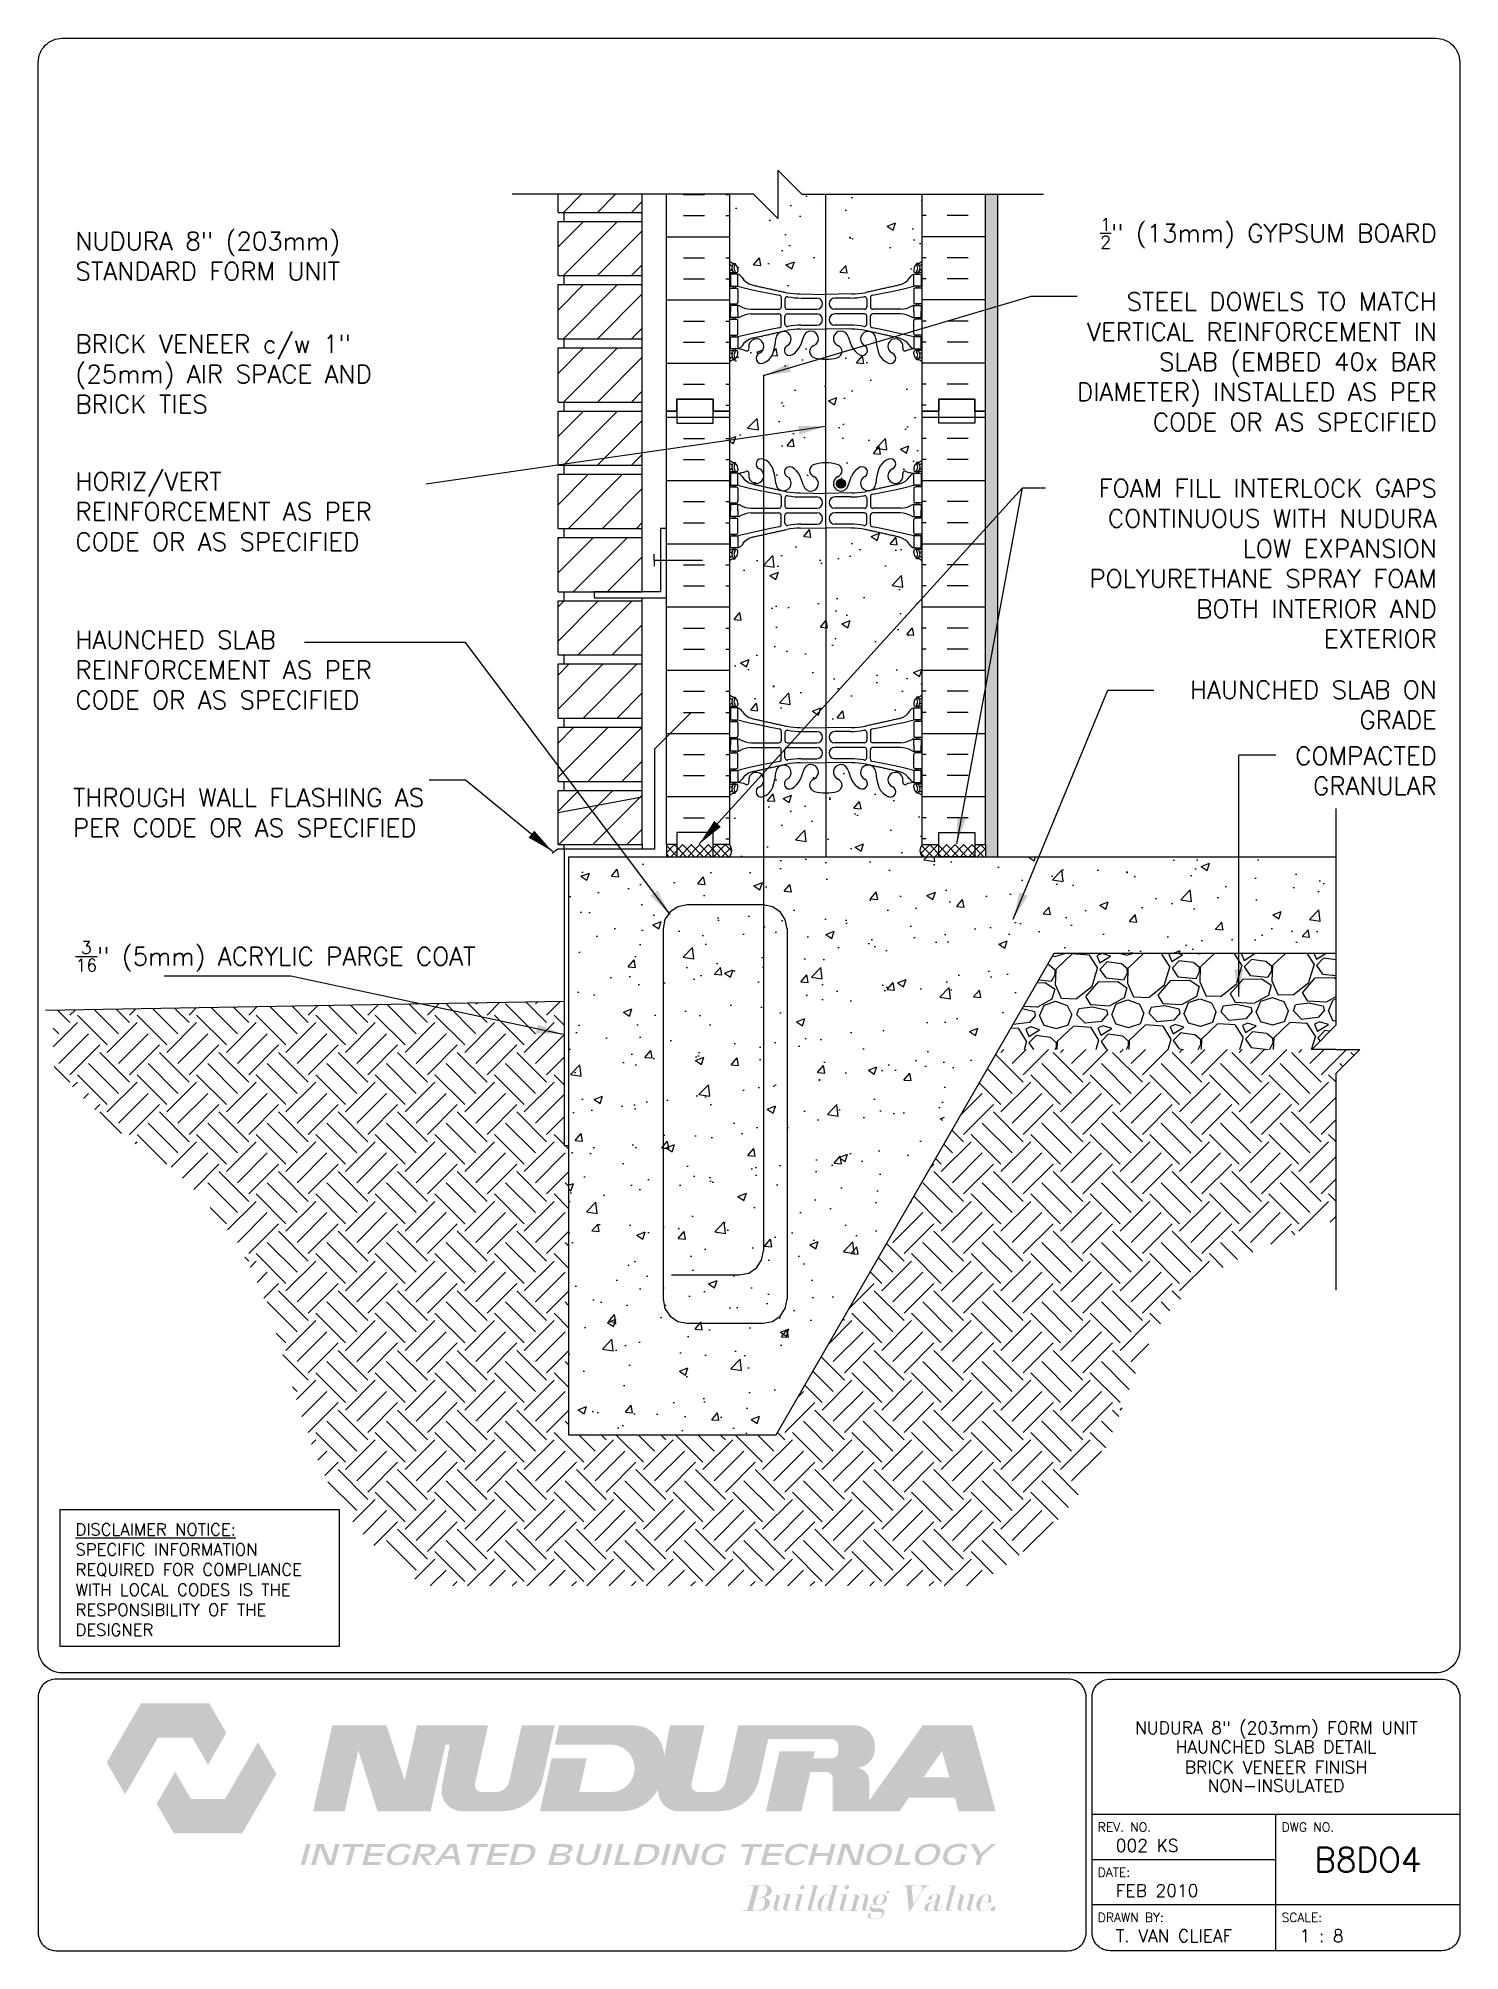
# Paper-space layout 'B8D04' of a CAD drawing. Header units: inches. Extents: x 0.42 to 7.8, y 0.49 to 10.41.
# The model-space entities are those that its viewports show. They can reach past a viewport. Long polylines and large blocks are cut down to what shows.
import ezdxf
from ezdxf.enums import TextEntityAlignment as Align

# ---------------------------------------------------------------- set-up
doc = ezdxf.new("R2010")
doc.units = ezdxf.units.IN
doc.header["$LTSCALE"] = 0.5
doc.header["$MEASUREMENT"] = 0
doc.linetypes.add('DASHED2', pattern=[0.375, 0.25, -0.125])
for name, color, linetype in [('HATCH', 12, 'Continuous'), ('LINE18', 9, 'Continuous'), ('line25', 2, 'Continuous'), ('LINE3', 3, 'Continuous'), ('LINE50', 5, 'Continuous'), ('LINE9', 9, 'Continuous'), ('LOGO', 7, 'Continuous'), ('TBK_LINE65', 3, 'Continuous'), ('TBK_TEXT', 4, 'Continuous'), ('TEXT', 4, 'Continuous'), ('Web_Edge', 9, 'Continuous')]:
    doc.layers.add(name, color=color, linetype=linetype)
doc.styles.add('DIM', font='romans.shx', dxfattribs={"width": 0.7})
doc.styles.add('ROMANS', font='romans.shx', dxfattribs={"height": 1.125})
doc.dimstyles.new('ext_12', dxfattribs={"dimscale": 12, "dimtxt": 0.09375, "dimasz": 0.09375, "dimexe": 0.09375, "dimexo": 0.0625, "dimgap": 0.0625, "dimtad": 1, "dimdec": 1, "dimzin": 3, "dimdsep": 46, "dimlunit": 4, "dimtxsty": 'DIM', "dimcen": 0.09, "dimdle": 0.09375, "dimclrt": 4, "dimadec": 0, "dimazin": 0, "dimtfac": 1, "dimtdec": 1, "dimtmove": 2, "dimatfit": 3, "dimfxl": 1, "dimfrac": 2, "dimtolj": 1, "dimtzin": 0, "dimarcsym": 0})

psp = doc.layouts.new('B8D04')

# ---------------------------------------------------------------- texts
at = {"layer": 'TBK_TEXT', "color": 7, "style": 'ROMANS'}
for s, p in [('REV. NO.', (5.9215, 1.107)), ('DWG NO.', (6.876, 1.107)), ('DATE:', (5.9215, 0.8726)), ('DRAWN BY:', (5.9215, 0.6382)), ('SCALE:', (6.876, 0.6382))]:
    psp.add_text(s, height=0.04688, dxfattribs=at).set_placement(p)
at = {"layer": 'TEXT', "insert": (0.6134, 2.7065), "char_height": 0.0625, "width": 1.41371, "attachment_point": 1, "style": 'ROMANS'}
psp.add_mtext('{\\Fromans.shx|c1;\\LDISCLAIMER NOTICE:\\l\\PSPECIFIC INFORMATION REQUIRED FOR COMPLIANCE WITH LOCAL CODES IS THE RESPONSIBILITY OF THE DESIGNER}', dxfattribs=at)

msp = doc.modelspace()

# ---------------------------------------------------------------- texts
at = {"layer": 'TEXT', "char_height": 0.75, "style": 'ROMANS'}
for s, insert, width, attachment_point in [('\\A1;{\\H0.7x;\\S1/2;}" (13mm) GYPSUM BOARD', (66.681, 42.363), 15.19659, 6), ('NUDURA 8" (203mm) STANDARD FORM UNIT', (10.129, 41.409), 16.37365, 4), ('\\A1;STEEL DOWELS TO MATCH VERTICAL REINFORCEMENT IN SLAB (EMBED 40x BAR DIAMETER) INSTALLED AS PER CODE OR AS SPECIFIED', (66.681, 37.024), 16.37365, 6), ('BRICK VENEER c/w 1" (25mm) AIR SPACE AND BRICK TIES ', (10.129, 36.516), 16.37365, 4), ('HORIZ/VERT  REINFORCEMENT AS PER CODE OR AS SPECIFIED', (10.129, 30.806), 16.37365, 4), ('\\A1;FOAM FILL INTERLOCK GAPS CONTINUOUS WITH NUDURA LOW EXPANSION POLYURETHANE SPRAY FOAM BOTH INTERIOR AND EXTERIOR', (66.681, 28.648), 16.37365, 6), ('HAUNCHED SLAB REINFORCEMENT AS PER CODE OR AS SPECIFIED', (10.129, 24.233), 16.37365, 4), ('\\A1;HAUNCHED SLAB ON GRADE', (66.681, 22.783), 12.76706, 6), ('\\A1;COMPACTED GRANULAR', (66.681, 20.04), 7.82681, 6), ('THROUGH WALL FLASHING AS PER CODE OR AS SPECIFIED', (10.024, 18.306), 16.37365, 4), ('\\A1;{\\H0.7x;\\S3/16;}" (5mm) ACRYLIC PARGE COAT', (10.129, 12.341), 16.37365, 4)]:
    msp.add_mtext(s, dxfattribs=dict(at, insert=insert, width=width, attachment_point=attachment_point))

# ---------------------------------------------------------------- blocks, each defined once
blk = doc.blocks.new('TITLEBLOCK-Tag')
at = {"style": 'ROMANS'}
for tag, height, p in [('TITLE_LINE_1', 0.0625, (0.927, -0.1328)), ('TITLE_LINE_2', 0.0625, (0.9294, -0.2258)), ('CENTRE-LINE-3', 0.0625, (0.927, -0.3246)), ('TITLE_LINE_4', 0.0625, (0.927, -0.4299)), ('TITLE_LINE_5', 0.0625, (0.927, -0.526)), ('DWG', 0.125, (1.4043, -0.9102))]:
    blk.add_attdef(tag, text='', height=height, dxfattribs=at).set_placement(p, align=Align.MIDDLE_CENTER)
for tag, p in [('LATEST_REVISION', (0.0954, -0.8366)), ('REVISION_DATE', (0.0954, -1.071)), ('DRAWN_BY', (0.0954, -1.3053)), ('SCALE', (1.0499, -1.3053))]:
    blk.add_attdef(tag, text='', height=0.0469, dxfattribs=at).set_placement(p, align=Align.MIDDLE_LEFT)

# ---------------------------------------------------------------- hatches: boundary and pattern name
at = {"layer": 'HATCH'}
h = msp.add_hatch(dxfattribs=at)
h.set_pattern_fill('AR-CONC', color=256, scale=0.5)
edge = h.paths.add_edge_path()
edge.add_line((41.283, 43.979), (40.3, 43.979))
edge.add_line((40.3, 43.979), (39.3, 44.979))
edge.add_line((39.3, 44.979), (39.3, 42.979))
edge.add_line((39.3, 42.979), (38.3, 43.979))
edge.add_line((38.3, 43.979), (37.3, 43.979))
edge.add_line((37.3, 43.979), (37.3, 41.206))
edge.add_arc((37.646, 41.567), 0.5, 226.21089, 246.42182)
edge.add_line((37.446, 41.108), (37.536, 41.108))
edge.add_line((37.536, 41.108), (37.536, 41.067))
edge.add_arc((37.396, 40.859), 0.25, 0, 55.9442, ccw=False)
edge.add_line((37.646, 40.859), (37.646, 40.792))
edge.add_arc((37.584, 40.792), 0.0625, -90, 0, ccw=False)
edge.add_line((37.584, 40.729), (37.536, 40.729))
edge.add_line((37.536, 40.729), (37.536, 40.659))
edge.add_line((37.536, 40.659), (37.641, 40.659))
edge.add_arc((37.519, 40.317), 0.364, 34.97751, 70.33874, ccw=False)
edge.add_arc((38.442, 40.928), 0.743, 212.79192, 253.81071)
edge.add_spline(control_points=[(38.235, 40.214), (39.672, 39.894)], knot_values=[0, 0, 1, 1], degree=1, periodic=0)
edge.add_arc((40.229, 42.825), 2.984, 259.25462, 270.09947)
edge.add_line((40.234, 39.841), (41.285, 39.826))
edge.add_line((41.285, 39.826), (41.283, 43.979))
edge = h.paths.add_edge_path()
edge.add_line((45.3, 43.979), (41.283, 43.979))
edge.add_line((41.283, 43.979), (41.285, 39.826))
edge.add_line((41.285, 39.826), (41.3, 39.825))
edge.add_line((41.3, 39.825), (42.367, 39.841))
edge.add_arc((42.372, 42.825), 2.984, 269.90053, 280.74538)
edge.add_spline(control_points=[(42.928, 39.894), (44.366, 40.214)], knot_values=[0, 0, 1, 1], degree=1, periodic=0)
edge.add_arc((44.159, 40.928), 0.743, 286.18929, 327.20808)
edge.add_arc((45.082, 40.317), 0.364, 109.66126, 145.02249, ccw=False)
edge.add_line((44.959, 40.659), (45.064, 40.659))
edge.add_line((45.064, 40.659), (45.064, 40.729))
edge.add_line((45.064, 40.729), (45.017, 40.729))
edge.add_arc((45.017, 40.792), 0.0625, 180, 270, ccw=False)
edge.add_line((44.954, 40.792), (44.954, 40.859))
edge.add_arc((45.204, 40.859), 0.25, 124.0558, 180, ccw=False)
edge.add_line((45.064, 41.067), (45.064, 41.108))
edge.add_line((45.064, 41.108), (45.154, 41.108))
edge.add_arc((44.954, 41.567), 0.5, 293.57818, 313.78911)
edge.add_line((45.3, 41.206), (45.3, 43.979))
h.paths.add_polyline_path([(41.287, 37.129, -0.066514), (40.826, 37.191, -0.734872), (40.803, 37.702, 1.612474), (40.372, 38.062), (40.229, 37.675, -0.173075), (39.883, 37.308, -0.940793), (39.679, 37.691, 1.753171), (39.229, 37.988, -0.068226), (39.093, 37.36, -0.21345), (38.701, 36.971, -1), (38.537, 37.379, 2.087231), (38.103, 37.604, -0.669601), (37.971, 37.484, 0.085348), (37.641, 37.559), (37.536, 37.559), (37.536, 37.489), (37.584, 37.489, -0.414214), (37.646, 37.427), (37.646, 37.359, -0.249069), (37.536, 37.152), (37.536, 37.111), (37.446, 37.111, 0.088416), (37.3, 37.013), (37.3, 34.979), (37.3, 32.944, 0.088416), (37.446, 32.847), (37.536, 32.847), (37.536, 32.805, -0.249069), (37.646, 32.598), (37.646, 32.531, -0.414214), (37.584, 32.468), (37.536, 32.468), (37.536, 32.398), (37.641, 32.398, 0.085348), (37.971, 32.474, -0.669601), (38.103, 32.354, 0.931475), (38.706, 32.187), (38.706, 32.396, 0.20642), (38.537, 32.578, -1), (38.701, 32.987, -0.21345), (39.093, 32.598, -0.068226), (39.229, 31.97, 0.021613), (39.231, 31.943), (39.852, 31.943, 0.322969), (39.679, 32.266, -0.940793), (39.883, 32.65, -0.173075), (40.229, 32.283), (40.354, 31.943), (40.742, 31.943), (40.989, 31.948, 0.315077), (40.803, 32.256, -0.734872), (40.826, 32.767, -0.066822), (41.289, 32.829)])
h.paths.add_polyline_path([(45.3, 34.979), (45.3, 37.013, 0.088416), (45.154, 37.111), (45.064, 37.111), (45.064, 37.152, -0.249069), (44.954, 37.359), (44.954, 37.427, -0.414214), (45.017, 37.489), (45.064, 37.489), (45.064, 37.559), (44.959, 37.559, 0.085348), (44.63, 37.484, -0.669601), (44.497, 37.604, 2.087231), (44.063, 37.379, -1), (43.9, 36.971, -0.21345), (43.508, 37.36, -0.068226), (43.372, 37.988, 1.753171), (42.921, 37.691, -0.940793), (42.718, 37.308, -0.173075), (42.372, 37.675), (42.229, 38.062, 1.612474), (41.798, 37.702, -0.734872), (41.774, 37.191, -0.068475), (41.3, 37.129, -0.001953), (41.287, 37.129), (41.289, 32.829, -0.070129), (41.774, 32.767, -0.734872), (41.798, 32.256, 0.303764), (41.611, 31.961), (41.737, 31.964, -1.013465), (42.112, 31.969, -0.986714), (41.737, 31.964), (41.611, 31.961, 0.87844), (42.229, 31.896), (42.372, 32.283, -0.173075), (42.718, 32.65, -0.940793), (42.921, 32.266, 1.753171), (43.372, 31.97, -0.068226), (43.508, 32.598, -0.21345), (43.9, 32.987, -1), (44.063, 32.578, 2.087231), (44.497, 32.354, -0.669601), (44.63, 32.474, 0.085348), (44.959, 32.398), (45.064, 32.398), (45.064, 32.468), (45.017, 32.468, -0.414214), (44.954, 32.531), (44.954, 32.598, -0.249069), (45.064, 32.805), (45.064, 32.847), (45.154, 32.847, 0.088416), (45.3, 32.944)])
edge = h.paths.add_edge_path()
edge.add_spline(control_points=[(38.706, 29.849), (38.235, 29.744)], knot_values=[0, 0, 0.327912, 0.327912], degree=1, periodic=0)
edge.add_arc((38.442, 29.03), 0.743, 106.18929, 147.20808)
edge.add_arc((37.519, 29.641), 0.364, 289.66126, 325.02249, ccw=False)
edge.add_line((37.641, 29.298), (37.536, 29.298))
edge.add_line((37.536, 29.298), (37.536, 29.228))
edge.add_line((37.536, 29.228), (37.584, 29.228))
edge.add_arc((37.584, 29.166), 0.0625, 0, 90, ccw=False)
edge.add_line((37.646, 29.166), (37.646, 29.098))
edge.add_arc((37.396, 29.098), 0.25, 304.0558, 360, ccw=False)
edge.add_line((37.536, 28.891), (37.536, 28.849))
edge.add_line((37.536, 28.849), (37.446, 28.849))
edge.add_arc((37.646, 28.391), 0.5, 113.57818, 133.78911)
edge.add_line((37.3, 28.752), (37.3, 23.206))
edge.add_arc((37.646, 23.567), 0.5, 226.21089, 246.42182)
edge.add_line((37.446, 23.108), (37.536, 23.108))
edge.add_line((37.536, 23.108), (37.536, 23.067))
edge.add_arc((37.396, 22.859), 0.25, 0, 55.9442, ccw=False)
edge.add_line((37.646, 22.859), (37.646, 22.792))
edge.add_arc((37.584, 22.792), 0.0625, -90, 0, ccw=False)
edge.add_line((37.584, 22.729), (37.536, 22.729))
edge.add_line((37.536, 22.729), (37.536, 22.659))
edge.add_line((37.536, 22.659), (37.641, 22.659))
edge.add_arc((37.519, 22.317), 0.364, 34.97751, 70.33874, ccw=False)
edge.add_arc((38.442, 22.928), 0.743, 212.79192, 253.81071)
edge.add_spline(control_points=[(38.235, 22.214), (38.706, 22.109)], knot_values=[0, 0, 0.327912, 0.327912], degree=1, periodic=0)
edge.add_line((38.706, 22.109), (38.706, 29.849))
edge = h.paths.add_edge_path()
edge.add_line((41.29, 30.132), (40.234, 30.116))
edge.add_arc((40.229, 27.133), 2.984, 89.90053, 100.74538)
edge.add_spline(control_points=[(39.672, 30.064), (38.706, 29.849)], knot_values=[0.327912, 0.327912, 1, 1], degree=1, periodic=0)
edge.add_line((38.706, 29.849), (38.706, 22.109))
edge.add_spline(control_points=[(38.706, 22.109), (39.672, 21.894)], knot_values=[0.327912, 0.327912, 1, 1], degree=1, periodic=0)
edge.add_arc((40.229, 24.825), 2.984, 259.25462, 270.09947)
edge.add_line((40.234, 21.841), (41.294, 21.826))
edge.add_line((41.294, 21.826), (41.29, 30.132))
edge = h.paths.add_edge_path()
edge.add_arc((44.954, 28.391), 0.5, 46.21089, 66.42182)
edge.add_line((45.154, 28.849), (45.064, 28.849))
edge.add_line((45.064, 28.849), (45.064, 28.891))
edge.add_arc((45.204, 29.098), 0.25, 180, 235.9442, ccw=False)
edge.add_line((44.954, 29.098), (44.954, 29.166))
edge.add_arc((45.017, 29.166), 0.0625, 90, 180, ccw=False)
edge.add_line((45.017, 29.228), (45.064, 29.228))
edge.add_line((45.064, 29.228), (45.064, 29.298))
edge.add_line((45.064, 29.298), (44.959, 29.298))
edge.add_arc((45.082, 29.641), 0.364, 214.97751, 250.33874, ccw=False)
edge.add_arc((44.159, 29.03), 0.743, 32.79192, 73.81071)
edge.add_spline(control_points=[(44.366, 29.744), (42.928, 30.064)], knot_values=[0, 0, 1, 1], degree=1, periodic=0)
edge.add_arc((42.372, 27.133), 2.984, 79.25462, 90.09947)
edge.add_line((42.367, 30.116), (41.3, 30.132))
edge.add_line((41.3, 30.132), (41.29, 30.132))
edge.add_line((41.29, 30.132), (41.294, 21.826))
edge.add_line((41.294, 21.826), (41.3, 21.825))
edge.add_line((41.3, 21.825), (42.367, 21.841))
edge.add_arc((42.372, 24.825), 2.984, 269.90053, 280.74538)
edge.add_spline(control_points=[(42.928, 21.894), (44.366, 22.214)], knot_values=[0, 0, 1, 1], degree=1, periodic=0)
edge.add_arc((44.159, 22.928), 0.743, 286.18929, 327.20808)
edge.add_arc((45.082, 22.317), 0.364, 109.66126, 145.02249, ccw=False)
edge.add_line((44.959, 22.659), (45.064, 22.659))
edge.add_line((45.064, 22.659), (45.064, 22.729))
edge.add_line((45.064, 22.729), (45.017, 22.729))
edge.add_arc((45.017, 22.792), 0.0625, 180, 270, ccw=False)
edge.add_line((44.954, 22.792), (44.954, 22.859))
edge.add_arc((45.204, 22.859), 0.25, 124.0558, 180, ccw=False)
edge.add_line((45.064, 23.067), (45.064, 23.108))
edge.add_line((45.064, 23.108), (45.154, 23.108))
edge.add_arc((44.954, 23.567), 0.5, 293.57818, 313.78911)
edge.add_line((45.3, 23.206), (45.3, 28.752))
h.paths.add_polyline_path([(41.296, 19.129, -0.067806), (40.826, 19.191, -0.734872), (40.803, 19.702, 1.612474), (40.372, 20.062), (40.229, 19.675, -0.173075), (39.883, 19.308, -0.940793), (39.679, 19.691, 1.753171), (39.229, 19.988, -0.068226), (39.093, 19.36, -0.211184), (38.706, 18.973), (38.706, 16.479), (41.297, 16.479)])
h.paths.add_polyline_path([(38.706, 18.973, -1.013585), (38.537, 19.379, 0.20642), (38.706, 19.561), (38.706, 19.771, 0.931475), (38.103, 19.604, -0.669601), (37.971, 19.484, 0.085348), (37.641, 19.559), (37.536, 19.559), (37.536, 19.489), (37.584, 19.489, -0.414214), (37.646, 19.427), (37.646, 19.359, -0.249069), (37.536, 19.152), (37.536, 19.111), (37.446, 19.111, 0.088416), (37.3, 19.013), (37.3, 16.979, -0.356373), (37.3, 16.479), (38.706, 16.479)])
h.paths.add_polyline_path([(45.3, 19.013, 0.088416), (45.154, 19.111), (45.064, 19.111), (45.064, 19.152, -0.249069), (44.954, 19.359), (44.954, 19.427, -0.414214), (45.017, 19.489), (45.064, 19.489), (45.064, 19.559), (44.959, 19.559, 0.085348), (44.63, 19.484, -0.669601), (44.497, 19.604, 2.087231), (44.063, 19.379, -1), (43.9, 18.971, -0.21345), (43.508, 19.36, -0.068226), (43.372, 19.988, 1.753171), (42.921, 19.691, -0.940793), (42.718, 19.308, -0.173075), (42.372, 19.675), (42.229, 20.062, 1.612474), (41.798, 19.702, -0.734872), (41.774, 19.191, -0.069145), (41.296, 19.129), (41.297, 16.479), (45.3, 16.479, -0.36997), (45.3, 16.979)])
h = msp.add_hatch(dxfattribs=at)
h.set_pattern_fill('AR-SAND', color=256, scale=0.25, style=0)
h.set_pattern_definition([(37.5, (-67.15863, -12.29734), (-0.0157483, 0.481706), [0, -0.38, 0, -0.425, 0, -0.40625]), (7.5, (-67.1586, -12.29734), (0.4424442, 0.7055365), [0, -0.205, 0, -0.3425, 0, -0.13125]), (327.5, (-67.46613, -12.29734), (0.7785355, 0.0014148), [0, -0.125, 0, -0.45, 0, -0.5875]), (317.5, (-67.4661, -12.29734), (0.7515317, 0.219419), [0, -0.0625, 0, -0.295, 0, -0.3375])])
h.paths.add_polyline_path([(48.425, 43.979), (47.925, 43.979), (47.925, 34.979), (47.925, 16.979), (47.925, 16.479), (48.425, 16.479)])
h = msp.add_hatch(dxfattribs=at)
h.set_pattern_fill('INSUL', color=256, scale=7, style=0)
h.set_pattern_definition([(7e-15, (-2888.8613, -380.0307), (0, 2.625), []), (7e-15, (-2888.8613, -379.1557), (0, 2.625), [0.875, -0.875]), (7e-15, (-2888.8613, -378.2807), (0, 2.625), [0.875, -0.875])])
h.paths.add_polyline_path([(34.675, 16.979), (35.113, 16.979), (35.113, 17.479), (36.613, 17.479), (36.613, 16.979), (37.3, 16.979), (37.3, 34.979), (36.613, 34.979), (36.613, 35.479), (35.113, 35.479), (35.113, 34.979), (34.675, 34.979)])
h = msp.add_hatch(dxfattribs=at)
h.set_pattern_fill('INSUL', color=256, scale=7, style=0)
h.set_pattern_definition([(180, (2971.462, -380.0307), (0, 2.625), []), (180, (2971.462, -379.1557), (0, 2.625), [0.875, -0.875]), (180, (2971.462, -378.2807), (0, 2.625), [0.875, -0.875])])
h.paths.add_polyline_path([(47.925, 16.979), (47.488, 16.979), (47.488, 17.479), (45.988, 17.479), (45.988, 16.979), (45.3, 16.979), (45.3, 34.979), (45.988, 34.979), (45.988, 35.479), (47.488, 35.479), (47.488, 34.979), (47.925, 34.979)])
h = msp.add_hatch(dxfattribs=at)
h.set_pattern_fill('ANSI37', color=256, scale=2, style=0)
h.paths.add_polyline_path([(36.613, 16.979), (35.113, 16.979), (35.113, 16.479), (36.613, 16.479)])
h.paths.add_polyline_path([(37.3, 16.979), (36.613, 16.979), (36.613, 16.479), (37.3, 16.479, 0.356373)])
h.paths.add_polyline_path([(35.113, 16.979), (34.675, 16.979), (34.675, 16.479), (35.113, 16.479)])
h.paths.add_polyline_path([(45.988, 16.979), (45.3, 16.979, 0.36997), (45.3, 16.479), (45.988, 16.479)])
h.paths.add_polyline_path([(47.488, 16.979), (45.988, 16.979), (45.988, 16.479), (47.488, 16.479)])
h.paths.add_polyline_path([(47.925, 16.979), (47.488, 16.979), (47.488, 16.479), (47.925, 16.479)])
h = msp.add_hatch(dxfattribs=at)
h.set_pattern_fill('AR-CONC', color=256, scale=0.5, style=0)
h.paths.add_polyline_path([(62.481, 16.479), (30.613, 16.479), (30.613, -7.521), (38.613, -7.521), (50.737, 13.479), (62.481, 13.479)])
h = msp.add_hatch(dxfattribs=at)
h.set_pattern_fill('AR-CONC', color=256, scale=0.5, style=0)
h.paths.add_polyline_path([(39.694, 13.479, 0.414214), (38.694, 14.479), (35.539, 14.479, 0.414214), (34.539, 13.479), (34.539, -1.894, 0.414214), (35.539, -2.894), (38.694, -2.894, 0.414214), (39.694, -1.894)], flags=17)
h = msp.add_hatch(dxfattribs=at)
h.set_pattern_fill('AR-CONC', color=256, scale=0.5, style=0)
h.paths.add_polyline_path([(50.737, 13.479), (50.16, 12.479), (62.481, 12.479), (62.481, 13.479)])
h = msp.add_hatch(dxfattribs=at)
h.set_pattern_fill('GRAVEL', color=256, scale=3, angle=1, style=0)
h.set_pattern_definition([(229.0128, (2.10731, 3.03724), (-23.5251243, -27.41474946), [0.40361, -39.95726]), (185.9697, (1.84259, 2.73257), (35.94216342, 3.6278037), [0.692604, -68.567775]), (133.5104, (1.15374, 2.66054), (30.5713329, -32.47142825), [0.48836, -48.3481]), (268.2737, (-0.00299, 1.89024), (1.95238674, 60.0432196), [0.630714, -62.440674]), (293.8337, (-0.02199, 1.25981), (-15.62603158, 35.73271965), [0.618465, -61.22812]), (358.2737, (0.22792, 0.69408), (-60.0432196, 1.95238674), [0.630714, -62.440674]), (38.6942, (0.85835, 0.67508), (-38.47051045, -30.67604631), [0.83409, -82.57455]), (73.2553, (1.50935, 1.19652), (19.84497525, 66.35643767), [0.787464, -77.95896]), (122.4296, (1.73622, 1.9506), (-24.67701297, 38.57518704), [0.63285, -62.65222]), (176.2364, (1.39685, 2.48476), (33.0473336, -2.4235882), [0.7225, -35.40229]), (223.3974, (0.67591, 2.53218), (-35.41861008, -33.6232372), [0.934344, -92.500125]), (139.8141, (2.96708, 1.91207), (-21.3109536, 17.6307498), [0.3189, -31.57153]), (172.4692, (2.72345, 2.11785), (39.09876982, -5.31846614), [0.60671, -60.06453]), (226, (2.122, 2.1974), (0.05236, -2.999544), [0.42426, -3.81838]), (204.1986, (1.90572, 2.55365), (14.893, 6.2608762), [0.22847, -22.61885]), (292.8014, (1.6973, 2.46), (-3.1566145, 8.946273), [0.32311, -15.83239]), (31.9638, (1.82254, 2.16214), (8.8939088, 6.156165), [0.52479, -16.96807]), (162.5651, (2.2678, 2.43995), (6.051445, -2.894824), [0.37947, -9.10736]), (17.3895, (-0.04241, 2.42963), (29.83836617, 9.5221797), [0.5316, -52.628535]), (71.3462, (0.4649, 2.5885), (-11.42222856, -33.204409), [0.44598, -44.15222]), (294.1986, (2.2573, 3.03986), (-6.2608762, 14.893), [0.45694, -22.39037]), (344.6105, (2.4446, 2.62306), (-30.15250873, 8.4750351), [0.5316, -52.628535]), (340.444, (-0.00995, 0.5699), (-15.1024352, 5.737288), [0.51264, -25.11937]), (295.7751, (0.47312, 0.39832), (-15.5736216, 32.7331985), [0.42953, -42.52393]), (67.8014, (2.33964, 0.04084), (5.737304, 15.1024291), [0.45694, -22.39037]), (18.354, (2.51229, 0.46392), (-38.7846376, -12.6787998), [0.50289, -49.78627]), (70.444, (0.86987, 0.0152), (-5.737288, -15.1024352), [0.25632, -25.37569]), (102.3099, (2.1597, 0.0377), (-3.208965, 11.9458175), [0.15297, -15.14409]), (166.9638, (2.12706, 0.18715), (9.050988, -2.842466), [0.61847, -11.75085]), (187.009, (1.52453, 0.32666), (29.94307292, 3.5231132), [0.57315, -56.74177]), (304.6901, (1.82726, 1.8922), (-3.104262, 5.946728), [0.43267, -10.38399]), (354.1572, (2.0735, 1.53642), (51.0969454, -5.10903747), [0.75538, -74.78269]), (61.9454, (2.82496, 1.45952), (-11.6316719, -21.2062316), [0.30887, -30.57802]), (91, (2.9702, 1.732), (-3.0519, 2.94719), [0.18, -2.82]), (121.2564, (1.46297, 0.4156), (12.3646577, -20.78738036), [0.41677, -41.26056]), (49.0128, (1.24672, 0.77188), (23.5251243, 27.41474946), [0.80722, -39.55366]), (1, (1.7762, 1.3812), (2.94719, 3.0519), [0.78, -2.22]), (326.3048, (2.55605, 1.39482), (-30.3619146, 20.47325553), [0.47434, -46.95982]), (255.0546, (2.9507, 1.13167), (-2.790114, -12.05053), [0.43681, -21.40352]), (208.646, (2.83805, 0.70964), (-56.46773345, -30.99024094), [0.711195, -70.40842]), (176.4261, (2.2139, 0.3687), (-39.04641873, 2.3188836), [0.7524, -74.48722])])
h.paths.add_polyline_path([(50.785, 12.479), (48.475, 8.479), (61.481, 8.479), (62.481, 9.479), (62.481, 12.479)])
h = msp.add_hatch(dxfattribs=at)
h.set_pattern_fill('EARTH', color=256, scale=7, angle=45, style=0)
h.paths.add_polyline_path([(7.75, 9.497), (7.722, 9.53), (7.729, 9.522), (7.736, 9.514), (7.743, 9.505)])
h.paths.add_polyline_path([(7.419, 9.89), (7.391, 9.923), (7.398, 9.915), (7.405, 9.907), (7.412, 9.898)])
h.paths.add_polyline_path([(7.616, 9.656), (7.644, 9.622), (7.637, 9.631), (7.63, 9.639), (7.623, 9.647)])
h.paths.add_polyline_path([(7.616, 9.656), (7.588, 9.689), (7.595, 9.681), (7.602, 9.672), (7.609, 9.664)])
h.paths.add_polyline_path([(7.56, 9.722), (7.532, 9.756), (7.539, 9.748), (7.546, 9.739), (7.553, 9.731)])
h.paths.add_polyline_path([(7.503, 9.789), (7.475, 9.823), (7.482, 9.815), (7.489, 9.806), (7.496, 9.798)])
h.paths.add_polyline_path([(7.447, 9.856), (7.419, 9.89), (7.426, 9.882), (7.433, 9.873), (7.44, 9.865)])
h.paths.add_polyline_path([(7.679, 9.58), (7.651, 9.614), (7.658, 9.605), (7.665, 9.597), (7.672, 9.589)])
h.paths.add_polyline_path([(9.204, 10.108), (9.204, 7.853), (9.335, 7.595), (10.18, 6.75), (10.714, 6.171), (11.47, 5.504), (12.049, 4.97), (13.161, 4.169), (14.066, 3.622), (14.126, 3.566), (14.186, 3.51), (14.245, 3.454), (14.304, 3.398), (14.364, 3.341), (14.422, 3.285), (14.481, 3.228), (14.539, 3.171), (14.597, 3.114), (14.655, 3.057), (14.713, 3), (14.77, 2.942), (14.828, 2.885), (14.884, 2.827), (14.941, 2.769), (14.997, 2.711), (15.054, 2.652), (15.109, 2.594), (15.165, 2.535), (15.22, 2.476), (15.275, 2.417), (15.33, 2.358), (15.384, 2.298), (15.438, 2.238), (15.491, 2.179), (15.545, 2.118), (15.598, 2.058), (15.651, 1.997), (15.703, 1.937), (15.755, 1.875), (15.806, 1.814), (15.858, 1.753), (15.909, 1.691), (15.959, 1.629), (16.009, 1.567), (16.059, 1.504), (16.109, 1.441), (16.158, 1.378), (16.206, 1.315), (16.255, 1.251), (16.302, 1.187), (16.35, 1.123), (16.397, 1.059), (16.443, 0.994), (16.49, 0.929), (16.535, 0.864), (16.581, 0.798), (16.625, 0.732), (16.67, 0.666), (16.714, 0.6), (16.757, 0.533), (16.8, 0.466), (16.843, 0.398), (16.885, 0.331), (16.927, 0.263), (16.968, 0.194), (17.008, 0.125), (17.048, 0.056), (17.088, -0.013), (17.127, -0.083), (17.166, -0.153), (17.204, -0.223), (17.242, -0.294), (17.279, -0.365), (17.316, -0.436), (17.353, -0.508), (17.389, -0.579), (17.425, -0.651), (17.46, -0.724), (17.495, -0.797), (17.529, -0.869), (17.563, -0.943), (17.597, -1.016), (17.63, -1.09), (17.663, -1.164), (17.695, -1.238), (17.728, -1.312), (17.76, -1.387), (17.791, -1.462), (17.822, -1.537), (17.853, -1.613), (17.884, -1.688), (17.914, -1.764), (17.944, -1.84), (17.974, -1.916), (18.003, -1.992), (18.032, -2.069), (18.061, -2.146), (18.09, -2.223), (18.118, -2.3), (18.146, -2.377), (18.174, -2.455), (18.201, -2.532), (18.229, -2.61), (18.256, -2.688), (18.283, -2.766), (18.309, -2.844), (18.336, -2.922), (18.362, -3.001), (18.388, -3.079), (18.414, -3.158), (18.44, -3.237), (18.466, -3.316), (18.491, -3.395), (18.517, -3.474), (18.542, -3.553), (18.567, -3.632), (18.592, -3.712), (18.617, -3.791), (18.642, -3.871), (18.666, -3.95), (18.691, -4.03), (18.715, -4.11), (18.74, -4.19), (18.764, -4.27), (18.788, -4.349), (18.812, -4.429), (18.837, -4.509), (18.861, -4.589), (18.885, -4.669), (18.909, -4.749), (18.933, -4.829), (18.957, -4.909), (18.981, -4.99), (19.005, -5.07), (19.029, -5.15), (19.053, -5.23), (19.077, -5.31), (19.101, -5.39), (19.125, -5.47), (19.149, -5.55), (19.173, -5.63), (19.197, -5.71), (19.222, -5.79), (19.246, -5.869), (19.271, -5.949), (19.295, -6.029), (19.32, -6.108), (19.345, -6.188), (19.37, -6.267), (19.395, -6.347), (19.42, -6.426), (19.445, -6.505), (19.47, -6.585), (19.496, -6.664), (19.522, -6.743), (19.547, -6.821), (19.574, -6.9), (19.6, -6.979), (19.626, -7.057), (19.653, -7.136), (19.68, -7.214), (19.707, -7.292), (19.734, -7.37), (19.761, -7.448), (19.789, -7.525), (19.817, -7.603), (19.845, -7.68), (19.873, -7.757), (19.902, -7.834), (19.931, -7.911), (19.96, -7.988), (19.989, -8.064), (20.019, -8.14), (20.049, -8.216), (20.08, -8.292), (20.11, -8.368), (20.141, -8.443), (20.173, -8.518), (20.204, -8.593), (20.236, -8.668), (20.269, -8.742), (20.301, -8.817), (20.334, -8.891), (20.368, -8.965), (20.401, -9.038), (20.436, -9.111), (20.47, -9.184), (20.505, -9.257), (20.54, -9.33), (20.576, -9.402), (20.612, -9.474), (20.649, -9.545), (20.686, -9.617), (20.724, -9.688), (20.762, -9.758), (20.8, -9.829), (20.839, -9.899), (20.878, -9.969), (20.918, -10.038), (20.958, -10.107), (20.999, -10.176), (21.04, -10.245), (21.082, -10.313), (21.124, -10.38), (21.167, -10.448), (21.211, -10.515), (21.255, -10.582), (21.299, -10.648), (21.344, -10.714), (21.39, -10.78), (21.436, -10.845), (21.482, -10.91), (21.53, -10.974), (21.578, -11.038), (21.626, -11.102), (21.675, -11.165), (21.725, -11.228), (21.775, -11.29), (21.825, -11.352), (21.877, -11.414), (21.929, -11.475), (21.981, -11.536), (22.034, -11.597), (22.087, -11.657), (22.141, -11.717), (22.196, -11.776), (22.251, -11.835), (22.306, -11.894), (22.362, -11.952), (22.419, -12.01), (22.475, -12.067), (22.533, -12.124), (22.591, -12.181), (22.649, -12.237), (22.708, -12.293), (22.767, -12.349), (22.827, -12.404), (22.887, -12.459), (22.948, -12.513), (23.009, -12.567), (23.071, -12.621), (23.133, -12.674), (23.195, -12.727), (23.258, -12.78), (23.321, -12.832), (23.385, -12.884), (23.449, -12.935), (23.513, -12.986), (23.578, -13.037), (23.643, -13.088), (23.709, -13.138), (23.774, -13.187), (23.841, -13.236), (23.907, -13.285), (23.974, -13.334), (24.042, -13.382), (24.109, -13.43), (24.177, -13.478), (24.246, -13.525), (24.314, -13.571), (24.383, -13.618), (24.453, -13.664), (24.522, -13.71), (24.592, -13.755), (24.662, -13.8), (47.434, -13.8), (47.511, -13.755), (47.587, -13.71), (47.664, -13.664), (47.74, -13.618), (47.816, -13.571), (47.891, -13.524), (47.967, -13.477), (48.042, -13.43), (48.117, -13.382), (48.191, -13.334), (48.265, -13.285), (48.339, -13.236), (48.413, -13.187), (48.486, -13.137), (48.559, -13.087), (48.632, -13.037), (48.704, -12.986), (48.776, -12.935), (48.848, -12.884), (48.919, -12.832), (48.99, -12.78), (49.061, -12.727), (49.131, -12.675), (49.201, -12.621), (49.271, -12.568), (49.34, -12.514), (49.409, -12.459), (49.478, -12.405), (49.546, -12.35), (49.614, -12.294), (49.681, -12.238), (49.748, -12.182), (49.815, -12.126), (49.881, -12.069), (49.947, -12.011), (50.012, -11.954), (50.078, -11.895), (50.142, -11.837), (50.207, -11.778), (50.27, -11.719), (50.334, -11.659), (50.397, -11.599), (50.46, -11.539), (50.522, -11.478), (50.583, -11.417), (50.645, -11.355), (50.706, -11.294), (50.766, -11.231), (50.826, -11.169), (50.885, -11.105), (50.944, -11.042), (51.003, -10.978), (51.061, -10.914), (51.119, -10.849), (51.176, -10.784), (51.232, -10.719), (51.288, -10.653), (51.344, -10.586), (51.399, -10.52), (51.454, -10.453), (51.508, -10.385), (51.562, -10.317), (51.615, -10.249), (51.668, -10.181), (51.72, -10.111), (51.771, -10.042), (51.822, -9.972), (51.873, -9.902), (51.923, -9.831), (51.972, -9.76), (52.021, -9.688), (52.069, -9.616), (52.117, -9.544), (52.164, -9.471), (52.211, -9.398), (52.257, -9.325), (52.302, -9.251), (52.347, -9.176), (52.392, -9.101), (52.435, -9.026), (52.478, -8.95), (52.521, -8.874), (52.563, -8.798), (52.604, -8.721), (52.645, -8.643), (52.685, -8.566), (52.725, -8.487), (52.764, -8.409), (52.803, -8.33), (52.841, -8.251), (52.879, -8.171), (52.916, -8.092), (52.953, -8.012), (52.989, -7.931), (53.025, -7.851), (53.06, -7.77), (53.096, -7.689), (53.13, -7.607), (53.165, -7.526), (53.199, -7.444), (53.233, -7.362), (53.267, -7.28), (53.3, -7.198), (53.333, -7.116), (53.366, -7.033), (53.398, -6.95), (53.431, -6.868), (53.463, -6.785), (53.495, -6.702), (53.527, -6.619), (53.559, -6.537), (53.591, -6.454), (53.623, -6.371), (53.654, -6.288), (53.686, -6.205), (53.717, -6.122), (53.749, -6.039), (53.78, -5.956), (53.812, -5.874), (53.843, -5.791), (53.875, -5.709), (53.906, -5.626), (53.938, -5.544), (53.97, -5.462), (54.002, -5.38), (54.034, -5.299), (54.066, -5.217), (54.098, -5.136), (54.131, -5.055), (54.164, -4.974), (54.197, -4.893), (54.23, -4.813), (54.264, -4.733), (54.298, -4.653), (54.332, -4.573), (54.366, -4.494), (54.401, -4.415), (54.436, -4.337), (54.471, -4.259), (54.507, -4.181), (54.543, -4.104), (54.58, -4.027), (54.617, -3.95), (54.655, -3.874), (54.693, -3.799), (54.731, -3.723), (54.77, -3.649), (54.81, -3.575), (54.85, -3.501), (54.891, -3.428), (54.932, -3.355), (54.974, -3.283), (55.016, -3.211), (55.059, -3.14), (55.103, -3.07), (55.147, -3), (55.192, -2.931), (55.238, -2.863), (55.284, -2.795), (55.331, -2.727), (55.379, -2.661), (55.428, -2.595), (55.478, -2.53), (55.528, -2.465), (55.579, -2.402), (55.631, -2.339), (55.683, -2.276), (55.737, -2.215), (55.791, -2.154), (55.846, -2.094), (55.902, -2.034), (55.959, -1.975), (56.016, -1.917), (56.074, -1.86), (56.133, -1.803), (56.192, -1.747), (56.252, -1.691), (56.313, -1.636), (56.374, -1.582), (56.437, -1.528), (56.5, -1.475), (56.563, -1.422), (56.627, -1.37), (56.692, -1.319), (56.758, -1.268), (56.824, -1.217), (56.89, -1.168), (56.958, -1.119), (57.026, -1.07), (57.094, -1.022), (57.163, -0.974), (57.233, -0.927), (57.303, -0.88), (57.374, -0.834), (57.445, -0.789), (57.517, -0.744), (57.59, -0.699), (57.663, -0.655), (57.736, -0.611), (57.81, -0.568), (57.884, -0.525), (57.959, -0.482), (58.035, -0.44), (58.111, -0.399), (58.187, -0.358), (58.264, -0.317), (58.341, -0.276), (58.419, -0.236), (58.497, -0.197), (58.575, -0.158), (58.654, -0.119), (58.733, -0.08), (58.813, -0.042), (58.893, -0.004), (58.974, 0.033), (59.054, 0.07), (59.135, 0.107), (59.217, 0.144), (59.299, 0.18), (59.381, 0.216), (59.463, 0.252), (59.546, 0.287), (59.629, 0.322), (59.713, 0.357), (59.796, 0.392), (59.88, 0.426), (59.964, 0.46), (60.049, 0.494), (60.134, 0.528), (60.218, 0.561), (60.304, 0.595), (60.389, 0.628), (60.475, 0.661), (60.56, 0.693), (60.646, 0.726), (60.733, 0.758), (60.819, 0.79), (60.905, 0.823), (60.992, 0.854), (61.079, 0.886), (61.166, 0.918), (61.253, 0.949), (61.34, 0.981), (61.428, 1.012), (61.515, 1.043), (61.603, 1.075), (61.69, 1.106), (61.778, 1.137), (61.866, 1.168), (61.954, 1.198), (62.041, 1.229), (62.129, 1.26), (62.217, 1.291), (62.305, 1.322), (62.393, 1.352), (62.481, 1.383), (62.481, 7.479), (63.481, 8.479), (48.475, 8.479), (39.238, -7.521), (30.613, -7.521), (30.613, 4.479), (30.425, 4.479), (30.425, 10.479)])
h.paths.add_polyline_path([(7.715, 9.539), (7.686, 9.572), (7.693, 9.564), (7.7, 9.555), (7.707, 9.547)])
h.paths.add_polyline_path([(7.785, 9.455), (7.757, 9.489), (7.764, 9.48), (7.771, 9.472), (7.778, 9.464)])
at = {"layer": 'LINE3'}
msp.add_hatch(color=256, dxfattribs=at).paths.add_polyline_path([(41.737, 31.969, 1), (42.112, 31.969, 1)])

# ---------------------------------------------------------------- linework, layer by layer
at = {"layer": 'HATCH'}
for p, q in [((30.4, 43.229), (31.15, 43.979)), ((31.814, 43.229), (32.564, 43.979)), ((33.228, 43.229), (33.675, 43.676)), ((35.389, 43.969), (36.264, 43.969)), ((37.139, 43.969), (37.3, 43.969)), ((45.462, 43.969), (45.3, 43.969)), ((47.212, 43.969), (46.337, 43.969)), ((35.389, 43.094), (36.264, 43.094)), ((37.139, 43.094), (37.3, 43.094)), ((37.645, 43.039), (37.645, 43.039)), ((41.139, 43.545), (41.139, 43.545)), ((45.462, 43.094), (45.3, 43.094)), ((47.212, 43.094), (46.337, 43.094)), ((30.175, 41.794), (31.236, 42.854)), ((30.4, 40.604), (32.65, 42.854)), ((31.814, 40.604), (33.675, 42.465)), ((34.675, 42.219), (37.3, 42.219)), ((47.925, 42.219), (45.3, 42.219)), ((35.389, 41.344), (36.264, 41.344)), ((37.139, 41.344), (37.3, 41.344)), ((45.462, 41.344), (45.3, 41.344)), ((47.212, 41.344), (46.337, 41.344)), ((33.228, 40.604), (33.675, 41.051)), ((30.175, 39.169), (31.236, 40.229)), ((30.4, 37.979), (32.65, 40.229)), ((31.814, 37.979), (33.675, 39.84)), ((35.389, 40.469), (36.264, 40.469)), ((37.139, 40.469), (37.3, 40.469)), ((41.017, 40.216), (41.017, 40.216)), ((45.462, 40.469), (45.3, 40.469)), ((47.212, 40.469), (46.337, 40.469)), ((34.675, 39.594), (37.3, 39.594)), ((47.925, 39.594), (45.3, 39.594)), ((33.228, 37.979), (33.675, 38.426)), ((35.389, 38.719), (36.264, 38.719)), ((37.139, 38.719), (37.3, 38.719)), ((45.462, 38.719), (45.3, 38.719)), ((47.212, 38.719), (46.337, 38.719)), ((30.175, 36.544), (31.236, 37.604)), ((30.4, 35.354), (32.65, 37.604)), ((35.389, 37.844), (36.264, 37.844)), ((37.139, 37.844), (37.3, 37.844)), ((45.462, 37.844), (45.3, 37.844)), ((47.212, 37.844), (46.337, 37.844)), ((31.814, 35.354), (33.675, 37.215)), ((34.675, 36.969), (37.3, 36.969)), ((47.925, 36.969), (45.3, 36.969)), ((33.228, 35.354), (33.675, 35.801)), ((35.389, 36.094), (36.264, 36.094)), ((37.139, 36.094), (37.3, 36.094)), ((45.462, 36.094), (45.3, 36.094)), ((47.212, 36.094), (46.337, 36.094)), ((30.175, 33.919), (31.236, 34.979)), ((30.4, 32.729), (32.65, 34.979)), ((37.139, 35.219), (37.3, 35.219)), ((45.462, 35.219), (45.3, 35.219)), ((31.814, 32.729), (33.675, 34.59)), ((33.228, 32.729), (33.675, 33.176)), ((30.175, 31.09), (31.439, 32.354)), ((30.603, 30.104), (32.853, 32.354)), ((32.017, 30.104), (33.675, 31.762)), ((33.432, 30.104), (33.675, 30.348)), ((30.175, 29.676), (30.228, 29.729)), ((30.175, 28.262), (31.642, 29.729)), ((30.807, 27.479), (33.057, 29.729)), ((32.221, 27.479), (33.675, 28.933)), ((30.175, 26.848), (30.432, 27.104)), ((30.175, 25.433), (31.846, 27.104)), ((31.01, 24.854), (33.26, 27.104)), ((33.635, 27.479), (33.675, 27.519)), ((32.424, 24.854), (33.675, 26.105)), ((30.175, 24.019), (30.635, 24.479)), ((30.175, 22.605), (32.049, 24.479)), ((31.213, 22.229), (33.463, 24.479)), ((32.628, 22.229), (33.675, 23.277)), ((30.175, 21.191), (30.838, 21.854)), ((30.175, 19.777), (32.253, 21.854)), ((31.417, 19.604), (33.667, 21.854)), ((32.831, 19.604), (33.675, 20.448)), ((30.175, 18.362), (31.042, 19.229)), ((30.206, 16.979), (32.456, 19.229)), ((31.62, 16.979), (33.675, 19.034)), ((33.034, 16.979), (33.675, 17.62)), ((34.675, 16.979), (34.675, 16.479))]:
    msp.add_line(p, q, dxfattribs=at)
for centre, radius, start, end in [((36.994, 16.729), 0.395, 320.77063, 39.22937), ((45.592, 16.729), 0.384, 139.39404, 220.60596)]:
    msp.add_arc(centre, radius, start, end, dxfattribs=at)
at = {"layer": 'LINE18'}
msp.add_line((33.675, 16.979), (33.675, 16.808), dxfattribs=at)
at = {"layer": 'line25'}
for p, q in [((30.175, 43.229), (30.175, 43.979)), ((33.675, 27.479), (33.675, 43.979)), ((37.3, 43.979), (37.3, 34.979)), ((45.3, 34.979), (45.3, 43.979)), ((30.175, 43.229), (33.675, 43.229)), ((30.425, 42.854), (30.425, 43.229)), ((30.175, 42.854), (33.675, 42.854)), ((30.175, 40.604), (30.175, 42.854)), ((30.175, 40.604), (33.675, 40.604)), ((30.425, 40.229), (30.425, 40.604)), ((30.175, 40.229), (33.675, 40.229)), ((30.175, 37.979), (30.175, 40.229)), ((30.175, 37.979), (33.675, 37.979)), ((30.175, 37.604), (33.675, 37.604)), ((30.175, 35.354), (30.175, 37.604)), ((30.425, 37.604), (30.425, 37.979)), ((30.175, 35.354), (33.675, 35.354)), ((30.175, 34.979), (33.675, 34.979)), ((30.175, 32.729), (30.175, 34.979)), ((30.425, 34.979), (30.425, 35.354)), ((37.3, 34.979), (37.3, 16.979)), ((45.3, 16.979), (45.3, 34.979)), ((30.175, 32.729), (33.675, 32.729)), ((30.425, 32.354), (30.425, 32.729)), ((30.175, 32.354), (33.675, 32.354)), ((30.175, 30.104), (30.175, 32.354)), ((30.175, 30.104), (33.675, 30.104)), ((30.175, 29.729), (33.675, 29.729)), ((30.175, 27.479), (30.175, 29.729)), ((30.425, 29.729), (30.425, 30.104)), ((30.175, 27.479), (33.675, 27.479)), ((30.175, 27.104), (33.675, 27.104)), ((30.175, 24.854), (30.175, 27.104)), ((30.425, 27.104), (30.425, 27.479)), ((33.675, 27.104), (33.675, 27.229)), ((33.675, 16.979), (33.675, 27.104)), ((30.175, 24.854), (33.675, 24.854)), ((30.425, 24.479), (30.425, 24.854)), ((30.175, 24.479), (33.675, 24.479)), ((30.175, 22.229), (30.175, 24.479)), ((30.175, 22.229), (33.675, 22.229)), ((30.175, 21.854), (33.675, 21.854)), ((30.175, 19.604), (30.175, 21.854)), ((30.425, 21.854), (30.425, 22.229)), ((30.175, 19.604), (33.675, 19.604)), ((30.175, 16.979), (30.175, 19.229)), ((30.175, 19.229), (33.675, 19.229)), ((30.425, 19.229), (30.425, 19.604)), ((30.175, 16.979), (33.675, 16.979)), ((30.425, 16.808), (30.425, 16.988))]:
    msp.add_line(p, q, dxfattribs=at)
at = {"layer": 'LINE3'}
for p, q in [((41.283, 43.979), (41.297, 16.479)), ((38.706, 36.479), (38.706, 0.115)), ((38.694, 14.479), (35.539, 14.479)), ((34.539, 13.479), (34.539, -1.894)), ((39.694, 13.479), (39.694, -1.894)), ((34.889, -0.885), (37.706, -0.885)), ((35.539, -2.894), (38.694, -2.894))]:
    msp.add_line(p, q, dxfattribs=at)
msp.add_circle((41.924, 31.969), 0.188, dxfattribs=at)
for centre, start, end in [((35.539, 13.479), 90, 180), ((38.694, 13.479), 0, 90), ((37.706, 0.115), 270, 359.98107), ((35.539, -1.894), 180, 270), ((38.694, -1.894), 270, 0)]:
    msp.add_arc(centre, 1, start, end, dxfattribs=at)
at = {"layer": 'LINE50'}
for p, q in [((34.675, 34.979), (34.675, 43.979)), ((47.925, 34.979), (47.925, 43.979)), ((34.675, 16.979), (34.675, 34.979)), ((47.925, 16.979), (47.925, 34.979)), ((30.613, 16.479), (30.613, -7.521)), ((30.613, 16.479), (62.481, 16.479)), ((39.238, -7.521), (50.785, 12.479)), ((50.785, 12.479), (62.481, 12.479)), ((8.889, 10.103), (30.425, 10.479)), ((30.613, -7.521), (39.238, -7.521))]:
    msp.add_line(p, q, dxfattribs=at)
for points in [[(34.675, 34.979), (35.113, 34.979), (35.113, 35.479), (36.613, 35.479), (36.613, 34.979), (37.3, 34.979)], [(37.3, 34.979), (36.613, 34.979), (36.613, 35.479), (35.113, 35.479), (35.113, 34.979), (34.675, 34.979)], [(47.925, 34.979), (47.488, 34.979), (47.488, 35.479), (45.988, 35.479), (45.988, 34.979), (45.3, 34.979)], [(45.3, 34.979), (45.988, 34.979), (45.988, 35.479), (47.488, 35.479), (47.488, 34.979), (47.925, 34.979)], [(37.3, 16.979), (36.613, 16.979), (36.613, 17.479), (35.113, 17.479), (35.113, 16.979), (34.675, 16.979)], [(45.3, 16.979), (45.988, 16.979), (45.988, 17.479), (47.488, 17.479), (47.488, 16.979), (47.925, 16.979)]]:
    msp.add_lwpolyline(points, dxfattribs=at)
at = {"layer": 'LINE9'}
for p, q in [((39.3, 44.979), (39.3, 42.979)), ((39.3, 44.979), (40.3, 43.979)), ((38.3, 43.979), (28.266, 43.979)), ((39.3, 42.979), (38.3, 43.979)), ((40.3, 43.979), (50.335, 43.979)), ((48.425, 43.979), (48.425, 16.479)), ((62.481, 18.479), (62.481, 9.479)), ((30.425, 16.808), (30.425, 4.479)), ((47.925, 16.979), (47.925, 16.479)), ((61.481, 8.479), (62.481, 9.479)), ((62.481, 8.479), (61.481, 8.479)), ((62.481, 8.479), (63.481, 8.479)), ((63.481, 8.479), (62.481, 7.479)), ((62.481, 7.479), (62.481, -1.521)), ((30.613, 4.479), (30.425, 4.479))]:
    msp.add_line(p, q, dxfattribs=at)
at = {"layer": 'LINE9', "linetype": 'Continuous'}
for q in [(34.175, 29.041), (34.175, 28.541), (36.175, 28.791)]:
    msp.add_line((34.175, 28.791), q, dxfattribs=at)
at = {"layer": 'LINE9', "linetype": 'DASHED2'}
msp.add_line((33.675, 18.944), (30.175, 18.297), dxfattribs=at)
at = {"layer": 'LINE9', "linetype": 'DASHED2', "ltscale": 0.15}
for points in [[(35.113, 34.979), (35.113, 34.979), (35.113, 34.479), (36.613, 34.479), (36.613, 34.979), (36.613, 34.979)], [(47.488, 34.979), (47.488, 34.979), (47.488, 34.479), (45.988, 34.479), (45.988, 34.979), (45.988, 34.979)], [(35.113, 16.979), (35.113, 16.979), (35.113, 16.479), (36.613, 16.479), (36.613, 16.979), (36.613, 16.979)], [(47.488, 16.979), (47.488, 16.979), (47.488, 16.479), (45.988, 16.479), (45.988, 16.979), (45.988, 16.979)]]:
    msp.add_lwpolyline(points, dxfattribs=at)
at = {"layer": 'LINE9'}
msp.add_lwpolyline([(31.675, 27.229), (34.675, 27.229), (34.675, 30.104), (34.425, 30.104), (34.425, 27.479), (31.675, 27.479)], close=True, dxfattribs=at)
msp.add_lwpolyline([(29.925, 16.641), (30.168, 16.808), (34.192, 16.808), (34.192, 20.958), (35.675, 22.441)], dxfattribs=at)
at = {"layer": 'TEXT'}
msp.add_line((59.991, 20.698), (58.454, 20.698), dxfattribs=at)
for points in [[(48.425, 42.847, 0, 0.36, 0), (49.376, 42.847, 0, 0, 0), (54.866, 42.847, 0, 0, 0)], [(35.299, 41.848, 0, 0.36, 0), (34.219, 41.848, 0, 0, 0), (23.223, 41.848, 0, 0, 0)], [(30.175, 37.654, 0, 0.36, 0), (29.002, 37.654, 0, 0, 0), (23.632, 37.654, 0, 0, 0)], [(41.737, 31.964, 0, 0.36, 0), (40.742, 31.943, 0, 0, 0), (17.61, 31.938, 0, 0, 0)]]:
    msp.add_lwpolyline(points, format="xyseb", dxfattribs=at)
at = {"layer": 'Web_Edge'}
for p, q in [((37.3, 40.829), (37.378, 40.829)), ((37.3, 40.729), (37.584, 40.729)), ((37.446, 41.108), (37.536, 41.108)), ((37.446, 40.729), (37.446, 40.659)), ((37.536, 41.108), (37.536, 41.067)), ((37.536, 40.729), (37.536, 40.659)), ((37.646, 40.859), (37.646, 40.792)), ((44.954, 40.859), (44.954, 40.792)), ((45.3, 40.729), (45.017, 40.729)), ((45.154, 41.108), (45.064, 41.108)), ((45.064, 41.108), (45.064, 41.067)), ((45.064, 40.729), (45.064, 40.659)), ((45.154, 40.729), (45.154, 40.659)), ((45.3, 40.829), (45.222, 40.829)), ((37.3, 40.089), (37.584, 40.089)), ((37.446, 40.159), (37.446, 40.089)), ((37.536, 40.159), (37.536, 40.089)), ((37.646, 40.027), (37.646, 39.492)), ((40.234, 39.841), (41.3, 39.825)), ((42.367, 39.841), (41.3, 39.825)), ((44.954, 40.027), (44.954, 39.492)), ((45.3, 40.089), (45.017, 40.089)), ((45.064, 40.159), (45.064, 40.089)), ((45.154, 40.159), (45.154, 40.089)), ((37.3, 39.429), (37.584, 39.429)), ((37.446, 39.429), (37.446, 39.359)), ((37.536, 39.429), (37.536, 39.359)), ((38.194, 39.204), (39.348, 39.205)), ((38.194, 39.015), (39.348, 39.014)), ((39.448, 39.689), (39.448, 39.305)), ((39.448, 38.529), (39.448, 38.914)), ((39.601, 39.627), (39.601, 39.305)), ((39.601, 38.591), (39.601, 38.914)), ((39.701, 39.205), (40.928, 39.205)), ((39.701, 39.014), (40.928, 39.014)), ((40.281, 39.673), (40.928, 39.673)), ((42.32, 39.673), (41.673, 39.673)), ((42.9, 39.205), (41.673, 39.205)), ((42.9, 39.014), (41.673, 39.014)), ((43, 39.627), (43, 39.305)), ((43, 38.591), (43, 38.914)), ((43.152, 39.689), (43.152, 39.305)), ((43.152, 38.529), (43.152, 38.914)), ((44.407, 39.204), (43.252, 39.205)), ((44.407, 39.015), (43.252, 39.014)), ((45.3, 39.429), (45.017, 39.429)), ((45.064, 39.429), (45.064, 39.359)), ((45.154, 39.429), (45.154, 39.359)), ((37.3, 38.789), (37.584, 38.789)), ((37.3, 38.129), (37.584, 38.129)), ((37.446, 38.789), (37.446, 38.859)), ((37.446, 38.059), (37.446, 38.129)), ((37.536, 38.789), (37.536, 38.859)), ((37.536, 38.059), (37.536, 38.129)), ((37.646, 38.192), (37.646, 38.727)), ((40.234, 38.378), (41.3, 38.393)), ((40.281, 38.545), (40.928, 38.545)), ((42.367, 38.378), (41.3, 38.393)), ((42.32, 38.545), (41.673, 38.545)), ((44.954, 38.192), (44.954, 38.727)), ((45.3, 38.789), (45.017, 38.789)), ((45.3, 38.129), (45.017, 38.129)), ((45.064, 38.789), (45.064, 38.859)), ((45.064, 38.059), (45.064, 38.129)), ((45.154, 38.789), (45.154, 38.859)), ((45.154, 38.059), (45.154, 38.129)), ((37.3, 37.489), (37.584, 37.489)), ((37.3, 37.389), (37.378, 37.389)), ((37.446, 37.489), (37.446, 37.559)), ((37.536, 37.489), (37.536, 37.559)), ((37.646, 37.359), (37.646, 37.427)), ((40.372, 38.062), (40.229, 37.675)), ((42.229, 38.062), (42.372, 37.675)), ((44.954, 37.359), (44.954, 37.427)), ((45.3, 37.489), (45.017, 37.489)), ((45.064, 37.489), (45.064, 37.559)), ((45.154, 37.489), (45.154, 37.559)), ((45.3, 37.389), (45.222, 37.389)), ((37.446, 37.111), (37.536, 37.111)), ((37.536, 37.111), (37.536, 37.152)), ((45.064, 37.111), (45.064, 37.152)), ((45.154, 37.111), (45.064, 37.111)), ((37.3, 32.568), (37.378, 32.568)), ((37.446, 32.847), (37.536, 32.847)), ((37.536, 32.847), (37.536, 32.805)), ((37.646, 32.598), (37.646, 32.531)), ((44.954, 32.598), (44.954, 32.531)), ((45.154, 32.847), (45.064, 32.847)), ((45.064, 32.847), (45.064, 32.805)), ((45.3, 32.568), (45.222, 32.568)), ((37.3, 32.468), (37.584, 32.468)), ((37.3, 31.828), (37.584, 31.828)), ((37.446, 32.468), (37.446, 32.398)), ((37.446, 31.898), (37.446, 31.828)), ((37.536, 32.468), (37.536, 32.398)), ((37.536, 31.898), (37.536, 31.828)), ((37.646, 31.766), (37.646, 31.231)), ((40.372, 31.896), (40.229, 32.283)), ((42.229, 31.896), (42.372, 32.283)), ((44.954, 31.766), (44.954, 31.231)), ((45.3, 32.468), (45.017, 32.468)), ((45.3, 31.828), (45.017, 31.828)), ((45.064, 32.468), (45.064, 32.398)), ((45.064, 31.898), (45.064, 31.828)), ((45.154, 32.468), (45.154, 32.398)), ((45.154, 31.898), (45.154, 31.828)), ((37.3, 31.168), (37.584, 31.168)), ((37.446, 31.168), (37.446, 31.098)), ((37.536, 31.168), (37.536, 31.098)), ((39.448, 31.428), (39.448, 31.044)), ((39.601, 31.366), (39.601, 31.044)), ((40.234, 31.58), (41.3, 31.564)), ((40.281, 31.412), (40.928, 31.412)), ((42.367, 31.58), (41.3, 31.564)), ((42.32, 31.412), (41.673, 31.412)), ((43, 31.366), (43, 31.044)), ((43.152, 31.428), (43.152, 31.044)), ((45.3, 31.168), (45.017, 31.168)), ((45.064, 31.168), (45.064, 31.098)), ((45.154, 31.168), (45.154, 31.098)), ((37.3, 30.528), (37.584, 30.528)), ((37.446, 30.528), (37.446, 30.598)), ((37.536, 30.528), (37.536, 30.598)), ((37.646, 29.931), (37.646, 30.466)), ((38.194, 30.943), (39.348, 30.944)), ((38.194, 30.754), (39.348, 30.753)), ((39.448, 30.268), (39.448, 30.653)), ((39.601, 30.33), (39.601, 30.653)), ((39.701, 30.944), (40.928, 30.944)), ((39.701, 30.753), (40.928, 30.753)), ((40.281, 30.284), (40.928, 30.284)), ((42.9, 30.944), (41.673, 30.944)), ((42.9, 30.753), (41.673, 30.753)), ((42.32, 30.284), (41.673, 30.284)), ((43, 30.33), (43, 30.653)), ((43.152, 30.268), (43.152, 30.653)), ((44.407, 30.943), (43.252, 30.944)), ((44.407, 30.754), (43.252, 30.753)), ((44.954, 29.931), (44.954, 30.466)), ((45.3, 30.528), (45.017, 30.528)), ((45.064, 30.528), (45.064, 30.598)), ((45.154, 30.528), (45.154, 30.598)), ((37.3, 29.868), (37.584, 29.868)), ((37.446, 29.798), (37.446, 29.868)), ((37.536, 29.798), (37.536, 29.868)), ((40.234, 30.116), (41.3, 30.132)), ((42.367, 30.116), (41.3, 30.132)), ((45.3, 29.868), (45.017, 29.868)), ((45.064, 29.798), (45.064, 29.868)), ((45.154, 29.798), (45.154, 29.868)), ((37.3, 29.228), (37.584, 29.228)), ((37.3, 29.128), (37.378, 29.128)), ((37.446, 29.228), (37.446, 29.298)), ((37.446, 28.849), (37.536, 28.849)), ((37.536, 29.228), (37.536, 29.298)), ((37.536, 28.849), (37.536, 28.891)), ((37.646, 29.098), (37.646, 29.166)), ((44.954, 29.098), (44.954, 29.166)), ((45.3, 29.228), (45.017, 29.228)), ((45.064, 29.228), (45.064, 29.298)), ((45.064, 28.849), (45.064, 28.891)), ((45.154, 28.849), (45.064, 28.849)), ((45.154, 29.228), (45.154, 29.298)), ((45.3, 29.128), (45.222, 29.128)), ((37.446, 23.108), (37.536, 23.108)), ((37.536, 23.108), (37.536, 23.067)), ((45.154, 23.108), (45.064, 23.108)), ((45.064, 23.108), (45.064, 23.067)), ((37.3, 22.829), (37.378, 22.829)), ((37.3, 22.729), (37.584, 22.729)), ((37.446, 22.729), (37.446, 22.659)), ((37.536, 22.729), (37.536, 22.659)), ((37.646, 22.859), (37.646, 22.792)), ((44.954, 22.859), (44.954, 22.792)), ((45.3, 22.729), (45.017, 22.729)), ((45.064, 22.729), (45.064, 22.659)), ((45.154, 22.729), (45.154, 22.659)), ((45.3, 22.829), (45.222, 22.829)), ((37.3, 22.089), (37.584, 22.089)), ((37.446, 22.159), (37.446, 22.089)), ((37.536, 22.159), (37.536, 22.089)), ((37.646, 22.027), (37.646, 21.492)), ((39.448, 21.689), (39.448, 21.305)), ((39.601, 21.627), (39.601, 21.305)), ((40.234, 21.841), (41.3, 21.825)), ((40.281, 21.673), (40.928, 21.673)), ((42.367, 21.841), (41.3, 21.825)), ((42.32, 21.673), (41.673, 21.673)), ((43, 21.627), (43, 21.305)), ((43.152, 21.689), (43.152, 21.305)), ((44.954, 22.027), (44.954, 21.492)), ((45.3, 22.089), (45.017, 22.089)), ((45.064, 22.159), (45.064, 22.089)), ((45.154, 22.159), (45.154, 22.089)), ((37.3, 21.429), (37.584, 21.429)), ((37.3, 20.789), (37.584, 20.789)), ((37.446, 21.429), (37.446, 21.359)), ((37.446, 20.789), (37.446, 20.859)), ((37.536, 21.429), (37.536, 21.359)), ((37.536, 20.789), (37.536, 20.859)), ((37.646, 20.192), (37.646, 20.727)), ((38.194, 21.204), (39.348, 21.205)), ((38.194, 21.015), (39.348, 21.014)), ((39.448, 20.529), (39.448, 20.914)), ((39.601, 20.591), (39.601, 20.914)), ((39.701, 21.205), (40.928, 21.205)), ((39.701, 21.014), (40.928, 21.014)), ((42.9, 21.205), (41.673, 21.205)), ((42.9, 21.014), (41.673, 21.014)), ((43, 20.591), (43, 20.914)), ((43.152, 20.529), (43.152, 20.914)), ((44.407, 21.204), (43.252, 21.205)), ((44.407, 21.015), (43.252, 21.014)), ((44.954, 20.192), (44.954, 20.727)), ((45.3, 21.429), (45.017, 21.429)), ((45.3, 20.789), (45.017, 20.789)), ((45.064, 21.429), (45.064, 21.359)), ((45.064, 20.789), (45.064, 20.859)), ((45.154, 21.429), (45.154, 21.359)), ((45.154, 20.789), (45.154, 20.859)), ((37.3, 20.129), (37.584, 20.129)), ((37.446, 20.059), (37.446, 20.129)), ((37.536, 20.059), (37.536, 20.129)), ((40.372, 20.062), (40.229, 19.675)), ((40.234, 20.378), (41.3, 20.393)), ((40.281, 20.545), (40.928, 20.545)), ((42.367, 20.378), (41.3, 20.393)), ((42.32, 20.545), (41.673, 20.545)), ((42.229, 20.062), (42.372, 19.675)), ((45.3, 20.129), (45.017, 20.129)), ((45.064, 20.059), (45.064, 20.129)), ((45.154, 20.059), (45.154, 20.129)), ((37.3, 19.489), (37.584, 19.489)), ((37.3, 19.389), (37.378, 19.389)), ((37.446, 19.489), (37.446, 19.559)), ((37.446, 19.111), (37.536, 19.111)), ((37.536, 19.489), (37.536, 19.559)), ((37.536, 19.111), (37.536, 19.152)), ((37.646, 19.359), (37.646, 19.427)), ((44.954, 19.359), (44.954, 19.427)), ((45.3, 19.489), (45.017, 19.489)), ((45.064, 19.489), (45.064, 19.559)), ((45.064, 19.111), (45.064, 19.152)), ((45.154, 19.111), (45.064, 19.111)), ((45.154, 19.489), (45.154, 19.559)), ((45.3, 19.389), (45.222, 19.389))]:
    msp.add_line(p, q, dxfattribs=at)
for points in [[(37.341, 40.159), (37.641, 40.159), (37.641, 40.659), (37.341, 40.659)], [(45.259, 40.159), (44.959, 40.159), (44.959, 40.659), (45.259, 40.659)], [(37.341, 38.059), (37.641, 38.059), (37.641, 37.559), (37.341, 37.559)], [(45.259, 38.059), (44.959, 38.059), (44.959, 37.559), (45.259, 37.559)], [(37.341, 31.898), (37.641, 31.898), (37.641, 32.398), (37.341, 32.398)], [(45.259, 31.898), (44.959, 31.898), (44.959, 32.398), (45.259, 32.398)], [(37.341, 29.798), (37.641, 29.798), (37.641, 29.298), (37.341, 29.298)], [(45.259, 29.798), (44.959, 29.798), (44.959, 29.298), (45.259, 29.298)], [(37.341, 22.159), (37.641, 22.159), (37.641, 22.659), (37.341, 22.659)], [(45.259, 22.159), (44.959, 22.159), (44.959, 22.659), (45.259, 22.659)], [(37.341, 20.059), (37.641, 20.059), (37.641, 19.559), (37.341, 19.559)], [(45.259, 20.059), (44.959, 20.059), (44.959, 19.559), (45.259, 19.559)]]:
    msp.add_lwpolyline(points, close=True, dxfattribs=at)
for points in [[(37.641, 39.109), (37.641, 39.359), (37.341, 39.359), (37.341, 39.109)], [(37.641, 39.109), (37.641, 38.859), (37.341, 38.859), (37.341, 39.109)], [(44.959, 39.109), (44.959, 39.359), (45.259, 39.359), (45.259, 39.109)], [(44.959, 39.109), (44.959, 38.859), (45.259, 38.859), (45.259, 39.109)], [(37.641, 30.848), (37.641, 31.098), (37.341, 31.098), (37.341, 30.848)], [(44.959, 30.848), (44.959, 31.098), (45.259, 31.098), (45.259, 30.848)], [(37.641, 30.848), (37.641, 30.598), (37.341, 30.598), (37.341, 30.848)], [(44.959, 30.848), (44.959, 30.598), (45.259, 30.598), (45.259, 30.848)], [(37.641, 21.109), (37.641, 21.359), (37.341, 21.359), (37.341, 21.109)], [(37.641, 21.109), (37.641, 20.859), (37.341, 20.859), (37.341, 21.109)], [(44.959, 21.109), (44.959, 21.359), (45.259, 21.359), (45.259, 21.109)], [(44.959, 21.109), (44.959, 20.859), (45.259, 20.859), (45.259, 21.109)]]:
    msp.add_lwpolyline(points, dxfattribs=at)
for centre, radius, start, end in [((37.646, 41.567), 0.5, 226.21089, 250.52878), ((37.646, 41.567), 0.6, 234.78322, 245.07477), ((37.378, 40.849), 0.0196, 269.40316, 15.4901), ((37.64, 40.914), 0.25, 140.11451, 222.46087), ((37.384, 41.003), 0.021, 343.464, 63.99573), ((37.482, 41.045), 0.045, 321.448, 139.1879), ((37.489, 40.776), 0.045, 222.46087, 42.46087), ((37.396, 40.859), 0.25, 0, 70.52878), ((37.64, 40.914), 0.16, 140.00008, 222.46087), ((37.584, 40.792), 0.0625, 270, 0), ((37.519, 40.317), 0.364, 34.97751, 70.33874), ((38.442, 40.928), 0.743, 212.79192, 253.81071), ((44.159, 40.928), 0.743, 286.18929, 327.20808), ((45.082, 40.317), 0.364, 109.66126, 145.02249), ((45.204, 40.859), 0.25, 109.47122, 180), ((45.017, 40.792), 0.0625, 180, 270), ((45.112, 40.776), 0.045, 137.53913, 317.53913), ((45.118, 41.045), 0.045, 40.8121, 218.552), ((44.961, 40.914), 0.16, 317.53913, 39.99992), ((44.954, 41.567), 0.5, 289.47122, 313.78911), ((44.961, 40.914), 0.25, 317.53913, 39.88549), ((45.216, 41.003), 0.021, 116.00427, 196.536), ((45.222, 40.849), 0.0196, 164.5099, 270.59684), ((44.954, 41.567), 0.6, 294.92523, 305.21678), ((37.584, 40.027), 0.0625, 0, 90), ((44.45, 67.58), 28.253, 256.05522, 259.63434), ((39.348, 39.689), 0.1, 360, 79.63434), ((39.701, 39.627), 0.1, 79.25462, 180), ((40.229, 42.825), 2.984, 259.25462, 270.09947), ((40.276, 42.657), 2.984, 259.25462, 270.09947), ((42.325, 42.657), 2.984, 269.90053, 280.74538), ((42.372, 42.825), 2.984, 269.90053, 280.74538), ((42.9, 39.627), 0.1, 0, 100.74538), ((43.252, 39.689), 0.1, 100.36566, 180), ((38.151, 67.58), 28.253, 280.36566, 283.94478), ((45.017, 40.027), 0.0625, 90, 180), ((37.584, 39.492), 0.0625, 270, 0), ((37.637, 39.141), 0.219, 60.49375, 88.91995), ((38.279, 40.361), 1.16, 242.5844, 265.80325), ((38.279, 37.858), 1.16, 94.19675, 117.4156), ((39.348, 39.305), 0.1, 270.03876, 360), ((39.348, 38.914), 0.1, 0, 89.96124), ((39.701, 39.305), 0.1, 180, 270), ((39.701, 38.914), 0.1, 90, 180), ((40.928, 39.439), 0.234, 270, 90), ((40.928, 38.78), 0.234, 270, 90), ((41.673, 39.439), 0.234, 90, 270), ((41.673, 38.78), 0.234, 90, 270), ((42.9, 39.305), 0.1, 270, 0), ((42.9, 38.914), 0.1, 0, 90), ((43.252, 39.305), 0.1, 180, 269.96124), ((43.252, 38.914), 0.1, 90.03876, 180), ((44.322, 40.361), 1.16, 274.19675, 297.4156), ((44.322, 37.858), 1.16, 62.5844, 85.80325), ((44.963, 39.141), 0.219, 91.08005, 119.50625), ((45.017, 39.492), 0.0625, 180, 270), ((37.584, 38.727), 0.0625, 0, 90), ((37.584, 38.192), 0.0625, 270, 0), ((37.637, 39.078), 0.219, 271.08005, 299.50625), ((44.45, 10.639), 28.253, 100.36566, 103.94478), ((39.542, 37.973), 0.314, 296.06517, 177.26429), ((39.348, 38.529), 0.1, 280.36566, 0), ((39.701, 38.591), 0.1, 180, 280.74538), ((40.229, 35.394), 2.984, 89.90053, 100.74538), ((40.276, 35.562), 2.984, 89.90053, 100.74538), ((40.677, 37.989), 0.314, 293.80837, 166.58537), ((41.924, 37.989), 0.314, 13.41463, 246.19163), ((42.325, 35.562), 2.984, 79.25462, 90.09947), ((42.372, 35.394), 2.984, 79.25462, 90.09947), ((43.059, 37.973), 0.314, 2.73571, 243.93483), ((42.9, 38.591), 0.1, 259.25462, 0), ((43.252, 38.529), 0.1, 180, 259.63434), ((38.151, 10.639), 28.253, 76.05522, 79.63434), ((44.963, 39.078), 0.219, 240.49375, 268.91995), ((45.017, 38.727), 0.0625, 90, 180), ((45.017, 38.192), 0.0625, 180, 270), ((37.378, 37.37), 0.0196, 344.5099, 90.59684), ((37.64, 37.305), 0.25, 137.53913, 219.88549), ((37.489, 37.443), 0.045, 317.53913, 137.53913), ((37.64, 37.305), 0.16, 137.53913, 219.99992), ((37.396, 37.359), 0.25, 289.47122, 360), ((37.584, 37.427), 0.0625, 360, 90), ((37.519, 37.902), 0.364, 289.66126, 325.02249), ((37.586, 36.564), 0.997, 66.8533, 86.84621), ((38.442, 37.291), 0.743, 106.18929, 147.20808), ((38.012, 37.571), 0.0968, 249.56693, 19.84487), ((38.411, 37.666), 0.314, 293.80837, 191.41138), ((38.619, 37.175), 0.22, 111.80375, 291.80375), ((38.462, 37.604), 0.677, 290.68025, 338.87611), ((36.871, 38.169), 2.365, 339.99849, 355.61053), ((39.793, 37.506), 0.217, 121.46299, 294.47356), ((39.542, 37.976), 0.75, 297.02953, 336.30625), ((40.895, 37.45), 0.268, 109.96625, 255.21081), ((41.706, 37.45), 0.268, 284.78919, 70.03375), ((43.058, 37.976), 0.75, 203.69375, 242.97047), ((42.808, 37.506), 0.217, 245.52644, 58.53701), ((45.73, 38.169), 2.365, 184.38947, 200.00151), ((44.139, 37.604), 0.677, 201.12389, 249.31975), ((44.19, 37.666), 0.314, 348.58862, 246.19163), ((43.982, 37.175), 0.22, 248.19625, 68.19625), ((44.159, 37.291), 0.743, 32.79192, 73.81071), ((44.588, 37.571), 0.0968, 160.15513, 290.43307), ((45.014, 36.564), 0.997, 93.15379, 113.1467), ((45.082, 37.902), 0.364, 214.97751, 250.33874), ((45.017, 37.427), 0.0625, 90, 180), ((45.204, 37.359), 0.25, 180, 250.52878), ((45.112, 37.443), 0.045, 42.46087, 222.46087), ((44.961, 37.305), 0.16, 320.00008, 42.46087), ((44.961, 37.305), 0.25, 320.11451, 42.46087), ((45.222, 37.37), 0.0196, 89.40316, 195.4901), ((37.646, 36.652), 0.6, 114.92523, 125.21678), ((37.646, 36.652), 0.5, 109.47122, 133.78911), ((37.384, 37.215), 0.021, 296.00427, 16.536), ((37.482, 37.174), 0.045, 220.8121, 38.552), ((41.289, 38.883), 1.754, 254.70817, 270.37708), ((41.312, 38.883), 1.754, 269.62292, 285.29183), ((45.118, 37.174), 0.045, 141.448, 319.1879), ((44.954, 36.652), 0.5, 46.21089, 70.52878), ((45.216, 37.215), 0.021, 163.464, 243.99573), ((44.954, 36.652), 0.6, 54.78322, 65.07477), ((37.646, 33.305), 0.5, 226.21089, 250.52878), ((37.646, 33.305), 0.6, 234.78322, 245.07477), ((37.378, 32.588), 0.0196, 269.40316, 15.4901), ((37.64, 32.653), 0.25, 140.11451, 222.46087), ((37.384, 32.742), 0.021, 343.464, 63.99573), ((37.482, 32.784), 0.045, 321.448, 139.1879), ((37.396, 32.598), 0.25, 0, 70.52878), ((37.64, 32.653), 0.16, 140.00008, 222.46087), ((38.411, 32.291), 0.314, 168.58862, 66.19163), ((38.619, 32.783), 0.22, 68.19625, 248.19625), ((38.462, 32.354), 0.677, 21.12389, 69.31975), ((36.871, 31.789), 2.365, 4.38947, 20.00151), ((39.793, 32.452), 0.217, 65.52644, 238.53701), ((39.542, 31.982), 0.75, 23.69375, 62.97047), ((40.895, 32.508), 0.268, 104.78919, 250.03375), ((41.289, 31.075), 1.754, 89.62292, 105.29183), ((41.312, 31.075), 1.754, 74.70817, 90.37708), ((41.706, 32.508), 0.268, 289.96625, 75.21081), ((43.058, 31.982), 0.75, 117.02953, 156.30625), ((42.808, 32.452), 0.217, 301.46299, 114.47356), ((45.73, 31.789), 2.365, 159.99849, 175.61053), ((44.139, 32.354), 0.677, 110.68025, 158.87611), ((44.19, 32.291), 0.314, 113.80837, 11.41138), ((43.982, 32.783), 0.22, 291.80375, 111.80375), ((45.204, 32.598), 0.25, 109.47122, 180), ((45.118, 32.784), 0.045, 40.8121, 218.552), ((44.961, 32.653), 0.16, 317.53913, 39.99992), ((44.954, 33.305), 0.5, 289.47122, 313.78911), ((44.961, 32.653), 0.25, 317.53913, 39.88549), ((45.216, 32.742), 0.021, 116.00427, 196.536), ((45.222, 32.588), 0.0196, 164.5099, 270.59684), ((44.954, 33.305), 0.6, 294.92523, 305.21678), ((37.489, 32.514), 0.045, 222.46087, 42.46087), ((37.584, 32.531), 0.0625, 270, 0), ((37.584, 31.766), 0.0625, 0, 90), ((37.586, 33.394), 0.997, 273.15379, 293.1467), ((37.519, 32.056), 0.364, 34.97751, 70.33874), ((44.45, 59.319), 28.253, 256.05522, 259.63434), ((38.442, 32.667), 0.743, 212.79192, 253.81071), ((38.012, 32.386), 0.0968, 340.15513, 110.43307), ((39.542, 31.985), 0.314, 182.73571, 63.93483), ((40.677, 31.969), 0.314, 193.41463, 66.19163), ((41.924, 31.969), 0.314, 113.80837, 346.58537), ((43.059, 31.985), 0.314, 116.06517, 357.26429), ((38.151, 59.319), 28.253, 280.36566, 283.94478), ((44.159, 32.667), 0.743, 286.18929, 327.20808), ((44.588, 32.386), 0.0968, 69.56693, 199.84487), ((45.014, 33.394), 0.997, 246.8533, 266.84621), ((45.082, 32.056), 0.364, 109.66126, 145.02249), ((45.017, 32.531), 0.0625, 180, 270), ((45.017, 31.766), 0.0625, 90, 180), ((45.112, 32.514), 0.045, 137.53913, 317.53913), ((37.584, 31.231), 0.0625, 270, 0), ((37.637, 30.88), 0.219, 60.49375, 88.91995), ((38.279, 32.099), 1.16, 242.5844, 265.80325), ((39.348, 31.044), 0.1, 270.03876, 360), ((39.348, 31.428), 0.1, 360, 79.63434), ((39.701, 31.366), 0.1, 79.25462, 180), ((39.701, 31.044), 0.1, 180, 270), ((40.229, 34.564), 2.984, 259.25462, 270.09947), ((40.276, 34.396), 2.984, 259.25462, 270.09947), ((40.928, 31.178), 0.234, 270, 90), ((41.673, 31.178), 0.234, 90, 270), ((42.325, 34.396), 2.984, 269.90053, 280.74538), ((42.372, 34.564), 2.984, 269.90053, 280.74538), ((42.9, 31.366), 0.1, 0, 100.74538), ((42.9, 31.044), 0.1, 270, 0), ((43.252, 31.428), 0.1, 100.36566, 180), ((43.252, 31.044), 0.1, 180, 269.96124), ((44.322, 32.099), 1.16, 274.19675, 297.4156), ((44.963, 30.88), 0.219, 91.08005, 119.50625), ((45.017, 31.231), 0.0625, 180, 270), ((37.584, 30.466), 0.0625, 0, 90), ((37.637, 30.817), 0.219, 271.08005, 299.50625), ((38.279, 29.597), 1.16, 94.19675, 117.4156), ((39.348, 30.653), 0.1, 0, 89.96124), ((39.348, 30.268), 0.1, 280.36566, 0), ((39.701, 30.653), 0.1, 90, 180), ((39.701, 30.33), 0.1, 180, 280.74538), ((40.276, 27.3), 2.984, 89.90053, 100.74538), ((40.928, 30.519), 0.234, 270, 90), ((41.673, 30.519), 0.234, 90, 270), ((42.325, 27.3), 2.984, 79.25462, 90.09947), ((42.9, 30.33), 0.1, 259.25462, 0), ((42.9, 30.653), 0.1, 0, 90), ((43.252, 30.653), 0.1, 90.03876, 180), ((43.252, 30.268), 0.1, 180, 259.63434), ((44.322, 29.597), 1.16, 62.5844, 85.80325), ((44.963, 30.817), 0.219, 240.49375, 268.91995), ((45.017, 30.466), 0.0625, 90, 180), ((37.584, 29.931), 0.0625, 270, 0), ((44.45, 2.378), 28.253, 100.36566, 103.94478), ((37.519, 29.641), 0.364, 289.66126, 325.02249), ((38.442, 29.03), 0.743, 106.18929, 147.20808), ((40.229, 27.133), 2.984, 89.90053, 100.74538), ((42.372, 27.133), 2.984, 79.25462, 90.09947), ((38.151, 2.378), 28.253, 76.05522, 79.63434), ((44.159, 29.03), 0.743, 32.79192, 73.81071), ((45.082, 29.641), 0.364, 214.97751, 250.33874), ((45.017, 29.931), 0.0625, 180, 270), ((37.646, 28.391), 0.6, 114.92523, 125.21678), ((37.646, 28.391), 0.5, 109.47122, 133.78911), ((37.378, 29.109), 0.0196, 344.5099, 90.59684), ((37.64, 29.044), 0.25, 137.53913, 219.88549), ((37.384, 28.954), 0.021, 296.00427, 16.536), ((37.482, 28.913), 0.045, 220.8121, 38.552), ((37.489, 29.182), 0.045, 317.53913, 137.53913), ((37.64, 29.044), 0.16, 137.53913, 219.99992), ((37.396, 29.098), 0.25, 289.47122, 360), ((37.584, 29.166), 0.0625, 360, 90), ((45.017, 29.166), 0.0625, 90, 180), ((45.204, 29.098), 0.25, 180, 250.52878), ((45.112, 29.182), 0.045, 42.46087, 222.46087), ((45.118, 28.913), 0.045, 141.448, 319.1879), ((44.961, 29.044), 0.16, 320.00008, 42.46087), ((44.954, 28.391), 0.5, 46.21089, 70.52878), ((44.961, 29.044), 0.25, 320.11451, 42.46087), ((45.216, 28.954), 0.021, 163.464, 243.99573), ((45.222, 29.109), 0.0196, 89.40316, 195.4901), ((44.954, 28.391), 0.6, 54.78322, 65.07477), ((37.646, 23.567), 0.5, 226.21089, 250.52878), ((37.646, 23.567), 0.6, 234.78322, 245.07477), ((37.64, 22.914), 0.25, 140.11451, 222.46087), ((37.482, 23.045), 0.045, 321.448, 139.1879), ((37.396, 22.859), 0.25, 0, 70.52878), ((45.204, 22.859), 0.25, 109.47122, 180), ((45.118, 23.045), 0.045, 40.8121, 218.552), ((44.954, 23.567), 0.5, 289.47122, 313.78911), ((44.961, 22.914), 0.25, 317.53913, 39.88549), ((44.954, 23.567), 0.6, 294.92523, 305.21678), ((37.378, 22.849), 0.0196, 269.40316, 15.4901), ((37.384, 23.003), 0.021, 343.464, 63.99573), ((37.489, 22.776), 0.045, 222.46087, 42.46087), ((37.64, 22.914), 0.16, 140.00008, 222.46087), ((37.584, 22.792), 0.0625, 270, 0), ((37.519, 22.317), 0.364, 34.97751, 70.33874), ((38.442, 22.928), 0.743, 212.79192, 253.81071), ((44.159, 22.928), 0.743, 286.18929, 327.20808), ((45.082, 22.317), 0.364, 109.66126, 145.02249), ((45.017, 22.792), 0.0625, 180, 270), ((45.112, 22.776), 0.045, 137.53913, 317.53913), ((44.961, 22.914), 0.16, 317.53913, 39.99992), ((45.216, 23.003), 0.021, 116.00427, 196.536), ((45.222, 22.849), 0.0196, 164.5099, 270.59684), ((37.584, 22.027), 0.0625, 0, 90), ((37.584, 21.492), 0.0625, 270, 0), ((44.45, 49.58), 28.253, 256.05522, 259.63434), ((39.348, 21.689), 0.1, 360, 79.63434), ((39.701, 21.627), 0.1, 79.25462, 180), ((40.229, 24.825), 2.984, 259.25462, 270.09947), ((40.276, 24.657), 2.984, 259.25462, 270.09947), ((40.928, 21.439), 0.234, 270, 90), ((41.673, 21.439), 0.234, 90, 270), ((42.325, 24.657), 2.984, 269.90053, 280.74538), ((42.372, 24.825), 2.984, 269.90053, 280.74538), ((42.9, 21.627), 0.1, 0, 100.74538), ((43.252, 21.689), 0.1, 100.36566, 180), ((38.151, 49.58), 28.253, 280.36566, 283.94478), ((45.017, 22.027), 0.0625, 90, 180), ((45.017, 21.492), 0.0625, 180, 270), ((37.584, 20.727), 0.0625, 0, 90), ((37.637, 21.141), 0.219, 60.49375, 88.91995), ((37.637, 21.078), 0.219, 271.08005, 299.50625), ((38.279, 22.361), 1.16, 242.5844, 265.80325), ((38.279, 19.858), 1.16, 94.19675, 117.4156), ((39.348, 21.305), 0.1, 270.03876, 360), ((39.348, 20.914), 0.1, 0, 89.96124), ((39.701, 21.305), 0.1, 180, 270), ((39.701, 20.914), 0.1, 90, 180), ((40.928, 20.78), 0.234, 270, 90), ((41.673, 20.78), 0.234, 90, 270), ((42.9, 21.305), 0.1, 270, 0), ((42.9, 20.914), 0.1, 0, 90), ((43.252, 21.305), 0.1, 180, 269.96124), ((43.252, 20.914), 0.1, 90.03876, 180), ((44.322, 22.361), 1.16, 274.19675, 297.4156), ((44.322, 19.858), 1.16, 62.5844, 85.80325), ((44.963, 21.141), 0.219, 91.08005, 119.50625), ((44.963, 21.078), 0.219, 240.49375, 268.91995), ((45.017, 20.727), 0.0625, 90, 180), ((37.584, 20.192), 0.0625, 270, 0), ((44.45, -7.361), 28.253, 100.36566, 103.94478), ((38.442, 19.291), 0.743, 106.18929, 147.20808), ((38.411, 19.666), 0.314, 293.80837, 191.41138), ((36.871, 20.169), 2.365, 339.99849, 355.61053), ((39.542, 19.973), 0.314, 296.06517, 177.26429), ((39.348, 20.529), 0.1, 280.36566, 0), ((39.701, 20.591), 0.1, 180, 280.74538), ((40.229, 17.394), 2.984, 89.90053, 100.74538), ((40.276, 17.562), 2.984, 89.90053, 100.74538), ((40.677, 19.989), 0.314, 293.80837, 166.58537), ((41.924, 19.989), 0.314, 13.41463, 246.19163), ((42.325, 17.562), 2.984, 79.25462, 90.09947), ((42.372, 17.394), 2.984, 79.25462, 90.09947), ((43.059, 19.973), 0.314, 2.73571, 243.93483), ((42.9, 20.591), 0.1, 259.25462, 0), ((43.252, 20.529), 0.1, 180, 259.63434), ((38.151, -7.361), 28.253, 76.05522, 79.63434), ((45.73, 20.169), 2.365, 184.38947, 200.00151), ((44.19, 19.666), 0.314, 348.58862, 246.19163), ((44.159, 19.291), 0.743, 32.79192, 73.81071), ((45.017, 20.192), 0.0625, 180, 270), ((37.646, 18.652), 0.6, 114.92523, 125.21678), ((37.646, 18.652), 0.5, 109.47122, 133.78911), ((37.378, 19.37), 0.0196, 344.5099, 90.59684), ((37.64, 19.305), 0.25, 137.53913, 219.88549), ((37.384, 19.215), 0.021, 296.00427, 16.536), ((37.482, 19.174), 0.045, 220.8121, 38.552), ((37.489, 19.443), 0.045, 317.53913, 137.53913), ((37.64, 19.305), 0.16, 137.53913, 219.99992), ((37.396, 19.359), 0.25, 289.47122, 360), ((37.584, 19.427), 0.0625, 360, 90), ((37.519, 19.902), 0.364, 289.66126, 325.02249), ((37.586, 18.564), 0.997, 66.8533, 86.84621), ((38.012, 19.571), 0.0968, 249.56693, 19.84487), ((38.619, 19.175), 0.22, 111.80375, 291.80375), ((38.462, 19.604), 0.677, 290.68025, 338.87611), ((39.793, 19.506), 0.217, 121.46299, 294.47356), ((39.542, 19.976), 0.75, 297.02953, 336.30625), ((40.895, 19.45), 0.268, 109.96625, 255.21081), ((41.289, 20.883), 1.754, 254.70817, 270.37708), ((41.312, 20.883), 1.754, 269.62292, 285.29183), ((41.706, 19.45), 0.268, 284.78919, 70.03375), ((43.058, 19.976), 0.75, 203.69375, 242.97047), ((42.808, 19.506), 0.217, 245.52644, 58.53701), ((44.139, 19.604), 0.677, 201.12389, 249.31975), ((43.982, 19.175), 0.22, 248.19625, 68.19625), ((44.588, 19.571), 0.0968, 160.15513, 290.43307), ((45.014, 18.564), 0.997, 93.15379, 113.1467), ((45.082, 19.902), 0.364, 214.97751, 250.33874), ((45.017, 19.427), 0.0625, 90, 180), ((45.204, 19.359), 0.25, 180, 250.52878), ((45.112, 19.443), 0.045, 42.46087, 222.46087), ((45.118, 19.174), 0.045, 141.448, 319.1879), ((44.961, 19.305), 0.16, 320.00008, 42.46087), ((44.954, 18.652), 0.5, 46.21089, 70.52878), ((44.961, 19.305), 0.25, 320.11451, 42.46087), ((45.216, 19.215), 0.021, 163.464, 243.99573), ((45.222, 19.37), 0.0196, 89.40316, 195.4901), ((44.954, 18.652), 0.6, 54.78322, 65.07477)]:
    msp.add_arc(centre, radius, start, end, dxfattribs=at)
for points in [[(38.235, 40.214), (39.672, 39.894)], [(44.366, 40.214), (42.928, 39.894)], [(38.235, 38.005), (39.672, 38.325)], [(44.366, 38.005), (42.928, 38.325)], [(38.235, 31.953), (39.672, 31.632)], [(44.366, 31.953), (42.928, 31.632)], [(38.235, 29.744), (39.672, 30.064)], [(44.366, 29.744), (42.928, 30.064)], [(38.235, 22.214), (39.672, 21.894)], [(44.366, 22.214), (42.928, 21.894)], [(38.235, 20.005), (39.672, 20.325)], [(44.366, 20.005), (42.928, 20.325)]]:
    msp.add_open_spline(points, degree=1, dxfattribs=at)

msp.set_redraw_order([(e.dxf.handle, doc.entitydb.next_handle()) for e in msp.query("TEXT MTEXT ATTDEF DIMENSION ARC_DIMENSION")])  # texts and dimensions are drawn at this point

# ---------------------------------------------------------------- leaders
at = {"layer": 'TEXT'}
for points in [[(38.716, 36.455), (49.825, 39.75), (51.739, 39.75)], [(41.287, 34.345), (24.688, 31.939)], [(36.044, 17.007), (49.473, 31.786), (50.43, 31.786)], [(46.738, 17.007), (49.473, 31.786), (50.43, 31.786)], [(34.829, 14.075), (26.329, 25.375), (19.643, 25.375)], [(49.085, 13.886), (53.013, 23.399), (54.927, 23.399)], [(58.454, 10.677), (58.454, 20.698)], [(29.941, 16.701), (26.329, 19.659), (24.816, 19.659)], [(30.394, 9.1), (19.073, 11.524), (13.819, 11.524)]]:
    msp.add_leader(points, dimstyle='ext_12', override={"dimgap": 0.0625, "dimtad": 0}, dxfattribs=at)

# ---------------------------------------------------------------- hatches: boundary and pattern name
at = {"layer": 'LOGO'}
h = psp.add_hatch(color=118, dxfattribs=at)
h.paths.add_polyline_path([(1.3084, 1.7731), (0.9533, 1.7731), (0.7758, 1.4656), (0.8714, 1.2999), (1.0421, 1.5955), (1.2196, 1.5955), (1.3015, 1.4537), (1.3971, 1.6193)])
h.paths.add_polyline_path([(3.5239, 1.6586), (3.1242, 1.6586), (3.102, 1.5589), (3.4023, 1.5589, -0.930471), (3.4023, 1.313), (3.2292, 1.313), (3.2681, 1.4879), (3.0862, 1.4879), (3.0251, 1.2131), (3.4568, 1.2131, 0.270268), (3.639, 1.3273, 0.435341), (3.7452, 1.2131), (3.9559, 1.2131, 0.351064), (4.1638, 1.3796), (4.2104, 1.5876), (4.539, 1.5876, -0.414214), (4.5745, 1.5521), (4.5745, 1.5234, -0.414214), (4.539, 1.4879), (4.4448, 1.4879), (4.4527, 1.5234), (4.2688, 1.5234), (4.1993, 1.2131), (4.3833, 1.2131), (4.4289, 1.4169), (4.5105, 1.4169, -0.414214), (4.546, 1.3814), (4.546, 1.2131), (4.8921, 1.2131), (4.942, 1.2835), (5.1797, 1.2835), (5.1989, 1.2131), (5.3915, 1.2131), (5.2699, 1.6586), (5.0121, 1.6586), (4.7358, 1.269), (4.7358, 1.3689, 0.349934), (4.6765, 1.4385, 0.386479), (4.7643, 1.5394), (4.7643, 1.5521, 0.414214), (4.6578, 1.6586), (4.055, 1.6586), (3.9901, 1.3685, -0.351064), (3.9208, 1.313), (3.8471, 1.313, -0.480315), (3.8125, 1.3563), (3.8802, 1.6586), (3.7005, 1.6586), (3.6697, 1.4948, 0.393378)])
h.paths.add_polyline_path([(5.0168, 1.389), (5.1136, 1.5255), (5.1509, 1.389)], flags=16)
h.paths.add_polyline_path([(1.8339, 1.0422), (1.8229, 1.0422), (1.8119, 1.0422), (1.7831, 0.9348), (1.7941, 0.9348), (1.8052, 0.9348)])
h.paths.add_polyline_path([(1.8845, 1.0267), (1.9209, 0.9348), (1.9555, 0.9348), (1.9842, 1.0422), (1.9622, 1.0422), (1.9375, 0.9502), (1.9018, 1.0422), (1.8665, 1.0422), (1.8378, 0.9348), (1.8601, 0.9348)])
h.paths.add_polyline_path([(2.0653, 1.0267), (2.1082, 1.0267), (2.1103, 1.0343), (2.1125, 1.0422), (2.0046, 1.0422), (2.0025, 1.0343), (2.0003, 1.0267), (2.0432, 1.0267), (2.0188, 0.9348), (2.0408, 0.9348)])
h.paths.add_polyline_path([(2.2117, 0.9969), (2.1413, 0.9969), (2.1492, 1.0267), (2.2196, 1.0267), (2.2216, 1.0343), (2.2237, 1.0422), (2.1314, 1.0422), (2.1027, 0.9348), (2.195, 0.9348), (2.1971, 0.9425), (2.1993, 0.9504), (2.1288, 0.9504), (2.1369, 0.9811), (2.2074, 0.9811), (2.2096, 0.989)])
h.paths.add_polyline_path([(2.3335, 0.9483), (2.3374, 0.9514), (2.3477, 0.9895), (2.3256, 0.9895), (2.3165, 0.9547), (2.3139, 0.9533), (2.3014, 0.9485), (2.2875, 0.9468), (2.276, 0.9478), (2.265, 0.9514), (2.2573, 0.9579), (2.2554, 0.9607), (2.2525, 0.9686), (2.252, 0.9782), (2.2542, 0.9893), (2.2549, 0.9917), (2.2592, 1.0022), (2.2657, 1.0113), (2.2738, 1.0185), (2.2832, 1.0235), (2.2961, 1.0274), (2.3107, 1.0288), (2.3225, 1.0279), (2.3342, 1.0243), (2.3431, 1.019), (2.3501, 1.0113), (2.3553, 1.0315), (2.3501, 1.0363), (2.3395, 1.0413), (2.3285, 1.0437), (2.3141, 1.0444), (2.3129, 1.0444), (2.2978, 1.0434), (2.2841, 1.0408), (2.2717, 1.0365), (2.2606, 1.0305), (2.2568, 1.0279), (2.2484, 1.0204), (2.2417, 1.0116), (2.2364, 1.0017), (2.2324, 0.9907), (2.2307, 0.9828), (2.2297, 0.9722), (2.2307, 0.9629), (2.2333, 0.9547), (2.2379, 0.9478), (2.2383, 0.9473), (2.2458, 0.9408), (2.2556, 0.9363), (2.2678, 0.9334), (2.282, 0.9327), (2.2822, 0.9327), (2.2966, 0.9336), (2.31, 0.9365), (2.3223, 0.9416)])
h.paths.add_polyline_path([(2.3978, 0.9888), (2.4373, 0.9348), (2.4627, 0.9348), (2.428, 0.9806), (2.4402, 0.9814), (2.4539, 0.9842), (2.4654, 0.989), (2.4728, 0.9945), (2.4795, 1.0032), (2.4841, 1.014), (2.4848, 1.0185), (2.4838, 1.0276), (2.4781, 1.0348), (2.4735, 1.0377), (2.4623, 1.041), (2.4476, 1.0422), (2.3901, 1.0422), (2.3613, 0.9348), (2.3834, 0.9348)])
h.paths.add_polyline_path([(2.3985, 0.9919), (2.4078, 1.0267), (2.4412, 1.0267), (2.4474, 1.0262), (2.4579, 1.0226), (2.4601, 1.0207), (2.4613, 1.0113), (2.4579, 1.0039), (2.4498, 0.9965), (2.44, 0.9931), (2.4244, 0.9919)], flags=16)
h.paths.add_polyline_path([(2.5912, 1.0422), (2.5541, 1.0422), (2.4771, 0.9348), (2.4989, 0.9348), (2.5195, 0.9651), (2.5838, 0.9651), (2.5886, 0.9348), (2.6106, 0.9348)])
h.paths.add_polyline_path([(2.5303, 0.9806), (2.5692, 1.031), (2.5814, 0.9806)], flags=16)
h.paths.add_polyline_path([(2.7089, 1.0267), (2.7518, 1.0267), (2.754, 1.0343), (2.7559, 1.0422), (2.6483, 1.0422), (2.6461, 1.0343), (2.644, 1.0267), (2.6869, 1.0267), (2.6624, 0.9348), (2.6842, 0.9348)])
h.paths.add_polyline_path([(2.8533, 0.989), (2.8552, 0.9969), (2.7847, 0.9969), (2.7928, 1.0267), (2.8631, 1.0267), (2.8652, 1.0343), (2.8674, 1.0422), (2.7749, 1.0422), (2.7461, 0.9348), (2.8386, 0.9348), (2.8408, 0.9425), (2.8427, 0.9504), (2.7725, 0.9504), (2.7806, 0.9811), (2.8511, 0.9811)])
h.paths.add_polyline_path([(2.9988, 1.0228), (2.9942, 1.0295), (2.988, 1.0346), (2.9782, 1.0389), (2.9657, 1.0415), (2.9503, 1.0422), (2.8954, 1.0422), (2.8667, 0.9348), (2.9144, 0.9348), (2.9175, 0.9348), (2.9319, 0.936), (2.9455, 0.9389), (2.958, 0.9435), (2.9693, 0.95), (2.9746, 0.9535), (2.9829, 0.9612), (2.9899, 0.9701), (2.9952, 0.9799), (2.999, 0.9907), (2.9992, 0.9909), (2.9997, 0.9938), (3.0016, 1.0048), (3.0012, 1.0147)])
h.paths.add_polyline_path([(2.9132, 1.0267), (2.947, 1.0267), (2.9544, 1.0262), (2.9662, 1.0231), (2.9741, 1.0171), (2.9741, 1.0168), (2.9777, 1.0096), (2.9786, 1.0003), (2.9767, 0.9893), (2.9758, 0.9864), (2.9712, 0.9758), (2.9645, 0.967), (2.9559, 0.9595), (2.9453, 0.9538), (2.9324, 0.95), (2.918, 0.9488), (2.8923, 0.9488)], flags=16)
h.paths.add_polyline_path([(3.1949, 1.0168), (3.1953, 1.0188), (3.1949, 1.0283), (3.1894, 1.0358), (3.1867, 1.0375), (3.1759, 1.041), (3.1613, 1.0422), (3.0968, 1.0422), (3.068, 0.9348), (3.1311, 0.9348), (3.1402, 0.9351), (3.1541, 0.9377), (3.1659, 0.9423), (3.1704, 0.9454), (3.1783, 0.9535), (3.1829, 0.9639), (3.1836, 0.9677), (3.1824, 0.9768), (3.1759, 0.9838), (3.1683, 0.9873), (3.1551, 0.9902), (3.1647, 0.9919), (3.1774, 0.9965), (3.1817, 0.9991), (3.1901, 1.007)])
h.paths.add_polyline_path([(3.1716, 1.012), (3.1702, 1.0084), (3.1615, 1.0005), (3.1548, 0.9981), (3.14, 0.9965), (3.1066, 0.9965), (3.1146, 1.0267), (3.1493, 1.0267), (3.1579, 1.0262), (3.1685, 1.0233), (3.1704, 1.0214)], flags=16)
h.paths.add_polyline_path([(3.1575, 0.9782), (3.1603, 0.9754), (3.1615, 0.9663), (3.1591, 0.9603), (3.1508, 0.9528), (3.1421, 0.95), (3.1265, 0.9488), (3.0937, 0.9488), (3.1028, 0.9826), (3.1376, 0.9826), (3.1469, 0.9818)], flags=16)
h.paths.add_polyline_path([(3.256, 1.0422), (3.2339, 1.0422), (3.215, 0.9718), (3.2143, 0.9686), (3.2136, 0.9583), (3.2162, 0.9497), (3.2217, 0.9428), (3.2239, 0.9411), (3.2332, 0.9363), (3.2452, 0.9336), (3.2601, 0.9327), (3.2646, 0.9327), (3.2795, 0.9341), (3.2924, 0.9375), (3.3039, 0.9428), (3.3066, 0.9447), (3.3154, 0.9521), (3.3217, 0.9612), (3.326, 0.9718), (3.3449, 1.0422), (3.3226, 1.0422), (3.3035, 0.9708), (3.3035, 0.9706), (3.2984, 0.9603), (3.2903, 0.9528), (3.2788, 0.9483), (3.2637, 0.9466), (3.2495, 0.9483), (3.2403, 0.9529), (3.2361, 0.9605), (3.2371, 0.9708)])
h.paths.add_polyline_path([(3.4018, 1.0422), (3.3907, 1.0422), (3.3797, 1.0422), (3.3509, 0.9348), (3.362, 0.9348), (3.373, 0.9348)])
h.paths.add_polyline_path([(3.461, 1.0422), (3.4389, 1.0422), (3.4101, 0.9348), (3.4895, 0.9348), (3.4917, 0.9425), (3.4936, 0.9504), (3.4363, 0.9504)])
h.paths.add_polyline_path([(3.6453, 1.0048), (3.6448, 1.0147), (3.6424, 1.0228), (3.6379, 1.0295), (3.6317, 1.0346), (3.6218, 1.0389), (3.6094, 1.0415), (3.594, 1.0422), (3.5391, 1.0422), (3.5103, 0.9348), (3.5578, 0.9348), (3.5612, 0.9348), (3.5756, 0.936), (3.589, 0.9389), (3.6014, 0.9435), (3.613, 0.95), (3.6182, 0.9535), (3.6266, 0.9612), (3.6336, 0.9701), (3.6388, 0.9799), (3.6425, 0.9901), (3.6434, 0.9938)])
h.paths.add_polyline_path([(3.5569, 1.0267), (3.5904, 1.0267), (3.5981, 1.0262), (3.6096, 1.0231), (3.6177, 1.0169), (3.6213, 1.0096), (3.6221, 1.0003), (3.6201, 0.9893), (3.6194, 0.9864), (3.6149, 0.9758), (3.6082, 0.967), (3.5995, 0.9595), (3.589, 0.9538), (3.576, 0.95), (3.5617, 0.9488), (3.536, 0.9488)], flags=16)
h.paths.add_polyline_path([(3.7048, 1.0422), (3.6937, 1.0422), (3.6827, 1.0422), (3.6539, 0.9348), (3.665, 0.9348), (3.676, 0.9348)])
h.paths.add_polyline_path([(3.7556, 1.0267), (3.792, 0.9348), (3.8266, 0.9348), (3.8553, 1.0422), (3.833, 1.0422), (3.8083, 0.9502), (3.7726, 1.0422), (3.7376, 1.0422), (3.7088, 0.9348), (3.7309, 0.9348)])
h.paths.add_polyline_path([(3.8894, 0.9893), (3.8901, 0.9917), (3.8944, 1.0022), (3.9009, 1.0113), (3.9093, 1.0185), (3.9184, 1.0235), (3.9313, 1.0274), (3.9459, 1.0288), (3.9577, 1.0279), (3.9694, 1.0243), (3.9783, 1.019), (3.9853, 1.0113), (3.9905, 1.0315), (3.9853, 1.0363), (3.9747, 1.0413), (3.9637, 1.0437), (3.9493, 1.0444), (3.9481, 1.0444), (3.9332, 1.0434), (3.9193, 1.0408), (3.9069, 1.0365), (3.8958, 1.0305), (3.892, 1.0279), (3.8838, 1.0204), (3.8769, 1.0116), (3.8716, 1.0017), (3.8678, 0.9907), (3.8659, 0.9828), (3.8649, 0.9722), (3.8659, 0.9629), (3.8685, 0.9547), (3.8731, 0.9478), (3.8735, 0.9473), (3.881, 0.9408), (3.8908, 0.9363), (3.903, 0.9334), (3.9172, 0.9327), (3.9174, 0.9327), (3.9318, 0.9336), (3.9452, 0.9365), (3.9574, 0.9416), (3.9687, 0.9483), (3.9725, 0.9514), (3.9829, 0.9895), (3.961, 0.9895), (3.9517, 0.9547), (3.9491, 0.9533), (3.9366, 0.9485), (3.9227, 0.9468), (3.9112, 0.9478), (3.9002, 0.9514), (3.8925, 0.9579), (3.8906, 0.9607), (3.8877, 0.9686), (3.8874, 0.9782)])
h.paths.add_polyline_path([(4.1346, 1.0267), (4.1775, 1.0267), (4.1797, 1.0343), (4.1816, 1.0422), (4.074, 1.0422), (4.0718, 1.0343), (4.0696, 1.0267), (4.1126, 1.0267), (4.0881, 0.9348), (4.1099, 0.9348)])
h.paths.add_polyline_path([(4.2787, 0.989), (4.2808, 0.9969), (4.2104, 0.9969), (4.2183, 1.0267), (4.2888, 1.0267), (4.2909, 1.0343), (4.2931, 1.0422), (4.2005, 1.0422), (4.1718, 0.9348), (4.2643, 0.9348), (4.2665, 0.9425), (4.2684, 0.9504), (4.1981, 0.9504), (4.2063, 0.9811), (4.2768, 0.9811)])
h.paths.add_polyline_path([(4.3214, 0.9893), (4.3221, 0.9912), (4.3264, 1.002), (4.3324, 1.0111), (4.3398, 1.0185), (4.3463, 1.0226), (4.3585, 1.0271), (4.3727, 1.0288), (4.3861, 1.0276), (4.3976, 1.0238), (4.4062, 1.0183), (4.4122, 1.0101), (4.4177, 1.0315), (4.4122, 1.0363), (4.4017, 1.0413), (4.3902, 1.0437), (4.3758, 1.0444), (4.3638, 1.0439), (4.3499, 1.0413), (4.3377, 1.037), (4.3266, 1.0305), (4.3235, 1.0281), (4.3156, 1.0207), (4.3089, 1.0118), (4.3036, 1.002), (4.2998, 0.9907), (4.2981, 0.983), (4.2969, 0.9725), (4.2976, 0.9631), (4.3003, 0.9547), (4.3043, 0.9478), (4.3108, 0.9416), (4.3202, 0.9365), (4.3319, 0.9336), (4.3458, 0.9327), (4.3588, 0.9334), (4.3727, 0.9365), (4.3834, 0.9404), (4.3952, 0.9471), (4.4, 0.9648), (4.3969, 0.9629), (4.3839, 0.9555), (4.3731, 0.9504), (4.3647, 0.948), (4.3506, 0.9466), (4.342, 0.9473), (4.3312, 0.9509), (4.3235, 0.9576), (4.3221, 0.9603), (4.3197, 0.9682), (4.3194, 0.978)])
h.paths.add_polyline_path([(4.469, 1.0422), (4.447, 1.0422), (4.4182, 0.9348), (4.4403, 0.9348), (4.4525, 0.9811), (4.5222, 0.9811), (4.5098, 0.9348), (4.5318, 0.9348), (4.5606, 1.0422), (4.5385, 1.0422), (4.5263, 0.9969), (4.4568, 0.9969)])
h.paths.add_polyline_path([(4.6124, 1.0267), (4.6491, 0.9348), (4.6833, 0.9348), (4.7121, 1.0422), (4.6901, 1.0422), (4.6654, 0.9502), (4.6296, 1.0422), (4.5944, 1.0422), (4.5656, 0.9348), (4.5879, 0.9348)])
h.paths.add_polyline_path([(4.8507, 0.99), (4.8521, 0.9957), (4.8536, 1.0068), (4.8531, 1.0164), (4.8507, 1.0245), (4.8461, 1.0312), (4.8394, 1.0367), (4.8293, 1.041), (4.8169, 1.0437), (4.8018, 1.0444), (4.7881, 1.0437), (4.7744, 1.041), (4.762, 1.0367), (4.751, 1.0305), (4.7476, 1.0281), (4.7394, 1.0204), (4.733, 1.0118), (4.7277, 1.002), (4.7239, 0.9907), (4.7219, 0.983), (4.721, 0.9722), (4.7217, 0.9629), (4.7243, 0.9547), (4.7289, 0.9478), (4.7361, 0.9413), (4.7457, 0.9365), (4.7577, 0.9336), (4.7718, 0.9327), (4.7864, 0.9334), (4.7999, 0.9363), (4.8121, 0.9411), (4.8229, 0.9478), (4.8286, 0.9523), (4.8361, 0.9603), (4.842, 0.9691), (4.8471, 0.9794)])
h.paths.add_polyline_path([(4.7454, 0.9893), (4.7459, 0.9912), (4.7502, 1.002), (4.7562, 1.0111), (4.7641, 1.0185), (4.7708, 1.0228), (4.7833, 1.0271), (4.7975, 1.0288), (4.8075, 1.0281), (4.8193, 1.0252), (4.8276, 1.019), (4.8305, 1.0106), (4.8308, 1.001), (4.8286, 0.9893), (4.8272, 0.9847), (4.8226, 0.9742), (4.8166, 0.9651), (4.8092, 0.9576), (4.8018, 0.9526), (4.7895, 0.948), (4.7754, 0.9466), (4.7661, 0.9473), (4.7553, 0.9509), (4.7478, 0.9576), (4.7462, 0.9603), (4.7435, 0.9684), (4.7433, 0.978)], flags=16)
h.paths.add_polyline_path([(4.9166, 1.0422), (4.8945, 1.0422), (4.8658, 0.9348), (4.9451, 0.9348), (4.9473, 0.9425), (4.9494, 0.9504), (4.8922, 0.9504)])
h.paths.add_polyline_path([(5.1014, 0.99), (5.1029, 0.9957), (5.1043, 1.0068), (5.1038, 1.0164), (5.1014, 1.0245), (5.0969, 1.0312), (5.0902, 1.0367), (5.0801, 1.041), (5.0676, 1.0437), (5.0523, 1.0444), (5.0389, 1.0437), (5.0252, 1.041), (5.0127, 1.0367), (5.0017, 1.0305), (4.9984, 1.0281), (4.9902, 1.0204), (4.9835, 1.0118), (4.9785, 1.002), (4.9744, 0.9907), (4.9727, 0.983), (4.9717, 0.9722), (4.9725, 0.9629), (4.9751, 0.9547), (4.9794, 0.9478), (4.9868, 0.9413), (4.9964, 0.9365), (5.0082, 0.9336), (5.0226, 0.9327), (5.0369, 0.9334), (5.0506, 0.9363), (5.0626, 0.9411), (5.0736, 0.9478), (5.0794, 0.9523), (5.0866, 0.9603), (5.0928, 0.9691), (5.0978, 0.9794)])
h.paths.add_polyline_path([(4.9962, 0.9893), (4.9967, 0.9912), (5.001, 1.002), (5.007, 1.0111), (5.0147, 1.0185), (5.0216, 1.0228), (5.0338, 1.0271), (5.0482, 1.0288), (5.0583, 1.0281), (5.07, 1.0252), (5.0783, 1.019), (5.0813, 1.0106), (5.0815, 1.001), (5.0791, 0.9893), (5.0779, 0.9847), (5.0734, 0.9742), (5.0674, 0.9651), (5.06, 0.9576), (5.0525, 0.9526), (5.0401, 0.948), (5.0262, 0.9466), (5.0168, 0.9473), (5.006, 0.9509), (4.9984, 0.9576), (4.9969, 0.9603), (4.9943, 0.9684), (4.994, 0.978)], flags=16)
h.paths.add_polyline_path([(5.141, 0.9782), (5.1429, 0.9893), (5.1436, 0.9917), (5.1482, 1.0022), (5.1544, 1.0113), (5.1628, 1.0185), (5.1722, 1.0235), (5.1849, 1.0274), (5.1995, 1.0288), (5.2115, 1.0279), (5.2232, 1.0243), (5.2318, 1.019), (5.2388, 1.0113), (5.2443, 1.0315), (5.239, 1.0363), (5.2285, 1.0413), (5.2172, 1.0437), (5.2028, 1.0444), (5.2019, 1.0444), (5.1868, 1.0434), (5.1731, 1.0408), (5.1606, 1.0365), (5.1496, 1.0305), (5.1458, 1.0279), (5.1374, 1.0204), (5.1304, 1.0116), (5.1252, 1.0017), (5.1213, 0.9907), (5.1197, 0.9828), (5.1187, 0.9722), (5.1194, 0.9629), (5.1223, 0.9547), (5.1273, 0.9472), (5.1348, 0.9408), (5.1446, 0.9363), (5.1566, 0.9334), (5.171, 0.9327), (5.1712, 0.9327), (5.1856, 0.9336), (5.1988, 0.9365), (5.211, 0.9416), (5.2223, 0.9483), (5.2263, 0.9514), (5.2364, 0.9895), (5.2146, 0.9895), (5.2052, 0.9547), (5.2028, 0.9533), (5.1901, 0.9485), (5.1762, 0.9468), (5.1647, 0.9478), (5.1539, 0.9514), (5.146, 0.9579), (5.1443, 0.9607), (5.1415, 0.9686)])
h.paths.add_polyline_path([(5.2877, 1.0422), (5.2625, 1.0422), (5.2992, 0.9794), (5.2872, 0.9348), (5.3093, 0.9348), (5.321, 0.9794), (5.3915, 1.0422), (5.3678, 1.0422), (5.3148, 0.9938)])
h = psp.add_hatch(color=42, dxfattribs=at)
h.paths.add_polyline_path([(1.6566, 1.4061), (1.5609, 1.5718), (1.3903, 1.2762), (1.2128, 1.2762), (1.1309, 1.418), (1.0352, 1.2524), (1.124, 1.0986), (1.479, 1.0986)])
h.paths.add_polyline_path([(2.082, 1.5296), (2.1818, 1.2131), (2.4576, 1.2131), (2.535, 1.5589), (2.5573, 1.5589), (2.5161, 1.3393, 0.469667), (2.6208, 1.2131), (2.8315, 1.2131, 0.351064), (3.0394, 1.3796), (3.1019, 1.6586), (2.9306, 1.6586), (2.8657, 1.3685, -0.351064), (2.7964, 1.313), (2.7227, 1.313, -0.480315), (2.6881, 1.3563), (2.7558, 1.6586), (2.3869, 1.6586), (2.3226, 1.3714), (2.2287, 1.6586), (1.9471, 1.6586), (1.8473, 1.2131), (2.0116, 1.2131)])
h.paths.add_polyline_path([(4.2197, 0.7416), (4.2154, 0.7522), (4.2082, 0.7584), (4.1974, 0.7634), (4.1833, 0.7663), (4.1936, 0.7682), (4.2077, 0.7726), (4.218, 0.7783), (4.2231, 0.7833), (4.2293, 0.7968), (4.2298, 0.8054), (4.224, 0.8164), (4.2168, 0.8227), (4.2058, 0.827), (4.1919, 0.8282), (4.108, 0.8282), (4.1073, 0.8265), (4.1236, 0.8258), (4.1329, 0.8241), (4.1351, 0.8224), (4.1339, 0.8152), (4.1056, 0.709), (4.1027, 0.7018), (4.0991, 0.6992), (4.0907, 0.698), (4.073, 0.6975), (4.0723, 0.6956), (4.1682, 0.6956), (4.1763, 0.6961), (4.1897, 0.6999), (4.2022, 0.7073), (4.2125, 0.7172), (4.2185, 0.7289)])
h.paths.add_polyline_path([(4.1459, 0.7654), (4.1701, 0.7654), (4.1718, 0.7654), (4.1842, 0.7625), (4.1925, 0.7547), (4.1945, 0.7431), (4.1924, 0.7287), (4.1881, 0.7172), (4.1799, 0.7061), (4.1698, 0.6999), (4.1557, 0.6975), (4.1495, 0.6975), (4.138, 0.6975), (4.132, 0.699), (4.1296, 0.7014), (4.1308, 0.709)], flags=16)
h.paths.add_polyline_path([(4.1464, 0.7673), (4.1593, 0.8152), (4.1617, 0.8231), (4.1653, 0.8258), (4.1718, 0.8265), (4.1816, 0.8265), (4.1948, 0.8248), (4.2032, 0.8195), (4.2058, 0.8099), (4.2036, 0.7948), (4.1981, 0.7821), (4.189, 0.7728), (4.1804, 0.769), (4.1655, 0.7673)], flags=16)
h.paths.add_polyline_path([(4.2705, 0.7644, 0.538513), (4.2562, 0.7806), (4.238, 0.7779), (4.237, 0.7739), (4.2418, 0.7777), (4.2514, 0.779), (4.2538, 0.7773), (4.2533, 0.7726), (4.2389, 0.7186), (4.2382, 0.7148), (4.2406, 0.7033), (4.2451, 0.6985), (4.2573, 0.6956), (4.2597, 0.6956), (4.2624, 0.6958), (4.2684, 0.6973), (4.2808, 0.7061), (4.2835, 0.709), (4.2911, 0.7217), (4.2889, 0.7134, 0.520182), (4.3025, 0.6972), (4.3223, 0.699), (4.3228, 0.7006), (4.3187, 0.7006), (4.3075, 0.7021), (4.3067, 0.7042), (4.307, 0.7081), (4.3082, 0.7133), (4.3269, 0.7833), (4.2854, 0.7812), (4.2849, 0.7793), (4.2902, 0.7793), (4.3017, 0.7788), (4.3048, 0.7769), (4.3043, 0.7706), (4.294, 0.733), (4.2895, 0.721), (4.2813, 0.7088), (4.2746, 0.7021), (4.2626, 0.6975), (4.2559, 0.7015), (4.2573, 0.7155)])
h.paths.add_polyline_path([(4.389, 0.7833), (4.3484, 0.7802), (4.348, 0.7783), (4.353, 0.7783), (4.3645, 0.7773), (4.3667, 0.7747), (4.3662, 0.7699), (4.3506, 0.7118, 0.493061), (4.3631, 0.6956), (4.3858, 0.6956), (4.3863, 0.6975), (4.3801, 0.6975), (4.3688, 0.699), (4.3674, 0.7002), (4.3681, 0.7054)])
h.paths.add_polyline_path([(4.399, 0.8183), (4.3978, 0.8267), (4.3909, 0.8298), (4.3818, 0.8267), (4.3763, 0.8183), (4.3772, 0.8102), (4.3846, 0.8068), (4.3935, 0.8102)])
h.paths.add_polyline_path([(4.4674, 0.8298), (4.4268, 0.8265), (4.4264, 0.8246), (4.4307, 0.8246), (4.4427, 0.8236), (4.4446, 0.8215), (4.4441, 0.8157), (4.4163, 0.7118, 0.492984), (4.4288, 0.6956), (4.4518, 0.6956), (4.4522, 0.6975), (4.446, 0.6975), (4.4347, 0.699), (4.4331, 0.7002), (4.434, 0.7054)])
h.paths.add_polyline_path([(4.5702, 0.8298), (4.5222, 0.8265), (4.5218, 0.8246), (4.5345, 0.8243), (4.5445, 0.8236), (4.5474, 0.8215), (4.5472, 0.8157), (4.5316, 0.7572), (4.5318, 0.7606), (4.5311, 0.773), (4.5287, 0.7785), (4.5191, 0.7833), (4.511, 0.7824), (4.4985, 0.7773), (4.4863, 0.7673), (4.4829, 0.7639), (4.4743, 0.7517), (4.469, 0.739), (4.4669, 0.728), (4.4669, 0.7153), (4.4705, 0.7049), (4.4712, 0.7037), (4.4798, 0.6961), (4.4918, 0.6937), (4.5012, 0.6958), (4.5127, 0.7052), (4.517, 0.7112), (4.5227, 0.7241), (4.5194, 0.7117, 0.523489), (4.5331, 0.6955), (4.5541, 0.6975), (4.5546, 0.6994), (4.5498, 0.6994), (4.5383, 0.7009), (4.5366, 0.7021), (4.5376, 0.7076)])
h.paths.add_polyline_path([(4.498, 0.7625), (4.5033, 0.7721), (4.5069, 0.7766), (4.5194, 0.7814), (4.5234, 0.7805), (4.5294, 0.7706), (4.5297, 0.7668), (4.529, 0.7548), (4.5256, 0.7392), (4.523, 0.7306), (4.5172, 0.7172), (4.51, 0.7061), (4.5059, 0.7014), (4.4947, 0.6956), (4.4884, 0.6973), (4.4844, 0.7081), (4.4846, 0.7105), (4.4863, 0.7222), (4.4904, 0.7387), (4.493, 0.7481)], flags=16)
h.paths.add_polyline_path([(4.6208, 0.7833), (4.5803, 0.7802), (4.5798, 0.7783), (4.5846, 0.7783), (4.5963, 0.7773), (4.5982, 0.7747), (4.5978, 0.7699), (4.5822, 0.7118, 0.493061), (4.5947, 0.6956), (4.6177, 0.6956), (4.6181, 0.6975), (4.6119, 0.6975), (4.6006, 0.699), (4.599, 0.7002), (4.5999, 0.7054)])
h.paths.add_polyline_path([(4.6308, 0.8183), (4.6296, 0.8267), (4.6225, 0.8298), (4.6133, 0.8267), (4.6078, 0.8183), (4.609, 0.8102), (4.6165, 0.8068), (4.6253, 0.8102)])
h.paths.add_polyline_path([(4.6742, 0.7459), (4.6798, 0.7582), (4.6869, 0.7697), (4.6939, 0.7769), (4.7064, 0.7817), (4.7131, 0.773), (4.7131, 0.7716), (4.7107, 0.7577), (4.6985, 0.7118, 0.492596), (4.711, 0.6956), (4.7303, 0.6956), (4.7308, 0.6975), (4.7227, 0.6978), (4.7169, 0.699), (4.7152, 0.7002), (4.7159, 0.7054), (4.7308, 0.7601), (4.7315, 0.7644), (4.7284, 0.7759), (4.7227, 0.7809), (4.71, 0.7836), (4.7016, 0.7831), (4.6989, 0.7824), (4.6867, 0.7728), (4.6845, 0.7699), (4.6774, 0.757), (4.6797, 0.7657, 0.517484), (4.6661, 0.7819), (4.6462, 0.7802), (4.6457, 0.7783), (4.6495, 0.7783), (4.6611, 0.7769), (4.6615, 0.7747), (4.6618, 0.7718), (4.6608, 0.7682), (4.644, 0.7054), (4.6412, 0.6994), (4.633, 0.6978), (4.6239, 0.6975), (4.6234, 0.6956), (4.6759, 0.6956), (4.6764, 0.6975), (4.6697, 0.6978), (4.6644, 0.699), (4.6625, 0.7002), (4.6634, 0.7054)])
h.paths.add_polyline_path([(4.8068, 0.7047), (4.8058, 0.7054), (4.7953, 0.7085), (4.7804, 0.7097), (4.7687, 0.7097), (4.7605, 0.71), (4.7498, 0.7117), (4.7459, 0.7162), (4.7545, 0.7265), (4.7668, 0.7287), (4.7708, 0.7272), (4.7838, 0.7253), (4.7963, 0.727), (4.8097, 0.7325), (4.8207, 0.7414), (4.8272, 0.7531), (4.8277, 0.7558), (4.8265, 0.768), (4.8253, 0.7704), (4.8166, 0.7783), (4.8181, 0.7845), (4.8217, 0.7927), (4.8279, 0.7963), (4.8265, 0.7944), (4.8253, 0.792), (4.8305, 0.7853), (4.8394, 0.7927), (4.8385, 0.798), (4.8337, 0.8001), (4.8226, 0.7972), (4.8224, 0.797), (4.8157, 0.7845), (4.8145, 0.7795), (4.807, 0.7821), (4.7991, 0.7831), (4.7862, 0.7812), (4.7728, 0.7747), (4.761, 0.7644), (4.755, 0.7524), (4.7548, 0.7517), (4.755, 0.7392), (4.7632, 0.7306), (4.7596, 0.7304), (4.7469, 0.7251), (4.7452, 0.7232), (4.738, 0.7107), (4.7375, 0.7085), (4.7404, 0.6975), (4.7411, 0.6966), (4.7551, 0.6885), (4.7608, 0.6901), (4.7773, 0.6913), (4.7895, 0.6906), (4.7994, 0.6877), (4.8008, 0.6865), (4.8018, 0.6743), (4.8006, 0.6707), (4.7905, 0.6601), (4.7821, 0.6563), (4.7673, 0.6544), (4.7641, 0.6544), (4.75, 0.6563), (4.7409, 0.6615), (4.7402, 0.674), (4.7409, 0.6762), (4.7452, 0.6815), (4.7356, 0.6848), (4.7263, 0.6752), (4.7263, 0.6687), (4.7344, 0.6596), (4.7394, 0.6568), (4.751, 0.6536), (4.7656, 0.6524), (4.7696, 0.6527), (4.7838, 0.6551), (4.7963, 0.6608), (4.797, 0.6613), (4.807, 0.6711), (4.8133, 0.6843), (4.8135, 0.6963)])
h.paths.add_polyline_path([(4.7804, 0.7275), (4.7718, 0.7335), (4.7713, 0.7392), (4.774, 0.7541), (4.7766, 0.7625), (4.7833, 0.7742), (4.786, 0.7766), (4.7987, 0.7814), (4.803, 0.7809), (4.8106, 0.7737), (4.8111, 0.7687), (4.809, 0.7541), (4.8058, 0.745), (4.7994, 0.7337), (4.7972, 0.7318), (4.7843, 0.7272)], flags=16)
h.paths.add_polyline_path([(4.9552, 0.815), (4.9554, 0.8195), (4.9624, 0.8251), (4.9665, 0.8258), (4.982, 0.8265), (4.9825, 0.8282), (4.9077, 0.8282), (4.9073, 0.8265), (4.9159, 0.8262), (4.926, 0.8248), (4.9298, 0.815), (4.9411, 0.6937), (4.9468, 0.6937), (5.0055, 0.7912), (5.0108, 0.7999), (5.018, 0.8104), (5.0233, 0.8162), (5.0348, 0.8239), (5.048, 0.8265), (5.0485, 0.8282), (4.9952, 0.8282), (4.9948, 0.8265), (5.0022, 0.8258), (5.0111, 0.8205), (5.0115, 0.8102), (5.0106, 0.8068), (5.0034, 0.7929), (4.9643, 0.728)])
h.paths.add_polyline_path([(5.0921, 0.7193), (5.1043, 0.7646), (5.1048, 0.767), (5.1007, 0.7776), (5.0933, 0.7817), (5.0791, 0.7833), (5.0758, 0.7833), (5.0619, 0.7807), (5.0547, 0.7778), (5.0444, 0.769), (5.0413, 0.7625), (5.0446, 0.7527), (5.0492, 0.7512), (5.0571, 0.7541), (5.0624, 0.7613), (5.0616, 0.7685), (5.0561, 0.7716), (5.054, 0.7714), (5.0631, 0.7788), (5.076, 0.7814), (5.0866, 0.7785), (5.0863, 0.7673), (5.083, 0.7553), (5.076, 0.7452), (5.0736, 0.7443), (5.0585, 0.7419), (5.0485, 0.7399), (5.0355, 0.7335), (5.0283, 0.727), (5.0218, 0.7148), (5.0209, 0.7073), (5.0262, 0.6978), (5.0278, 0.6966), (5.0401, 0.6937), (5.0408, 0.6937), (5.0544, 0.6958), (5.06, 0.6985), (5.0707, 0.709), (5.0707, 0.7076), (5.0743, 0.6968), (5.0746, 0.6966), (5.0868, 0.6937), (5.0914, 0.6939), (5.1034, 0.699), (5.1048, 0.7006), (5.1105, 0.7148), (5.1125, 0.7232), (5.1149, 0.7323), (5.1125, 0.7323), (5.112, 0.7304), (5.1105, 0.7244), (5.1089, 0.7186), (5.1081, 0.7155), (5.1029, 0.7028), (5.0942, 0.6973), (5.0886, 0.7044)])
h.paths.add_polyline_path([(5.0417, 0.7162), (5.0434, 0.722), (5.0504, 0.7337), (5.0616, 0.7402), (5.0715, 0.7416), (5.0799, 0.7455), (5.0724, 0.7181), (5.071, 0.7138), (5.0621, 0.7023), (5.059, 0.7002), (5.0461, 0.6958), (5.0398, 0.7002), (5.0396, 0.7018)], flags=16)
h.paths.add_polyline_path([(5.1841, 0.8298), (5.1439, 0.8265), (5.1434, 0.8246), (5.1477, 0.8246), (5.1594, 0.8236), (5.1614, 0.8215), (5.1611, 0.8157), (5.1334, 0.7118, 0.492984), (5.1458, 0.6956), (5.1686, 0.6956), (5.169, 0.6975), (5.1628, 0.6975), (5.1515, 0.699), (5.1501, 0.7002), (5.1508, 0.7054)])
h.paths.add_polyline_path([(5.2255, 0.7661, 0.511021), (5.2123, 0.7823), (5.1921, 0.7812), (5.1916, 0.7793), (5.1964, 0.7793), (5.206, 0.779), (5.2084, 0.7773), (5.2079, 0.7726), (5.1935, 0.7186), (5.1928, 0.7148), (5.1952, 0.7033), (5.1997, 0.6985), (5.212, 0.6956), (5.2143, 0.6956), (5.217, 0.6958), (5.223, 0.6973), (5.2354, 0.7061), (5.2381, 0.709), (5.2458, 0.7217), (5.2435, 0.7134, 0.520358), (5.2572, 0.6972), (5.2767, 0.699), (5.2774, 0.7006), (5.2733, 0.7006), (5.2621, 0.7021), (5.2613, 0.7042), (5.2616, 0.7081), (5.2628, 0.7133), (5.2815, 0.7833), (5.24, 0.7812), (5.2395, 0.7793), (5.2448, 0.7793), (5.2563, 0.7788), (5.2594, 0.7769), (5.2587, 0.7706), (5.2486, 0.733), (5.2441, 0.721), (5.2359, 0.7088), (5.2292, 0.7021), (5.2172, 0.6975), (5.2105, 0.7015), (5.212, 0.7155)])
h.paths.add_polyline_path([(5.3141, 0.738), (5.3671, 0.738), (5.3675, 0.7402), (5.3699, 0.7548), (5.3687, 0.7668), (5.3642, 0.7757), (5.3567, 0.7812), (5.344, 0.7833), (5.3412, 0.7833), (5.3282, 0.7797), (5.315, 0.7716), (5.3054, 0.7622), (5.2978, 0.7503), (5.2925, 0.7366), (5.2906, 0.7263), (5.2918, 0.7143), (5.2971, 0.7042), (5.298, 0.703), (5.3076, 0.6961), (5.3193, 0.6937), (5.3222, 0.6937), (5.3361, 0.6966), (5.3484, 0.7035), (5.3498, 0.7047), (5.3594, 0.7155), (5.3651, 0.7289), (5.3635, 0.7289), (5.3627, 0.7265), (5.3563, 0.7138), (5.3462, 0.7035), (5.3376, 0.6987), (5.3241, 0.6961), (5.3177, 0.6973), (5.311, 0.7059), (5.3102, 0.71), (5.3107, 0.722)])
h.paths.add_polyline_path([(5.3148, 0.7404), (5.3167, 0.7464), (5.3217, 0.761), (5.3277, 0.7716), (5.3333, 0.7773), (5.3462, 0.7814), (5.3496, 0.7807), (5.3548, 0.7709), (5.3551, 0.768), (5.3536, 0.756), (5.3503, 0.7404)], flags=16)
h.paths.add_polyline_path([(5.3894, 0.7153), (5.3814, 0.7189), (5.3714, 0.7153), (5.3654, 0.7061), (5.3666, 0.6975), (5.3747, 0.6937), (5.3846, 0.6975), (5.3905, 0.7061)])

# ---------------------------------------------------------------- linework, layer by layer
at = {"layer": 'LINE3'}
for p, q in [((5.8924, 1.1977), (7.8014, 1.1977)), ((6.8469, 0.729), (6.8469, 1.1977)), ((5.8924, 0.9633), (6.8469, 0.9633)), ((5.8924, 0.729), (7.8014, 0.729)), ((6.8469, 0.489), (6.8469, 0.729))]:
    psp.add_line(p, q, dxfattribs=at)
at = {"layer": 'TBK_LINE65'}
for points in [[(0.5451, 10.4142), (7.6764, 10.4142, -0.414214), (7.8014, 10.2892), (7.8014, 2.0555, -0.414214), (7.6764, 1.9305), (0.5451, 1.9305, -0.414214), (0.4201, 2.0555), (0.4201, 10.2892, -0.414214)], [(5.7674, 1.8992), (0.5139, 1.8992, 0.414214), (0.4201, 1.8055), (0.4201, 0.5827, 0.414214), (0.5139, 0.489), (5.7674, 0.489, 0.414214), (5.8612, 0.5827), (5.8612, 1.8055, 0.414214)], [(5.9862, 1.8992), (7.7077, 1.8992, -0.414214), (7.8014, 1.8055), (7.8014, 0.5827, -0.414214), (7.7077, 0.489), (5.9862, 0.489, -0.414214), (5.8924, 0.5827), (5.8924, 1.8055, -0.414214)]]:
    psp.add_lwpolyline(points, format="xyb", close=True, dxfattribs=at)
at = {"layer": 'TEXT'}
psp.add_lwpolyline([(0.5348, 2.7796), (1.9834, 2.7796), (1.9834, 2.0671), (0.5348, 2.0671)], close=True, dxfattribs=at)

# ---------------------------------------------------------------- block references
at = {"layer": 'TBK_TEXT'}
ref = psp.add_blockref('TITLEBLOCK-Tag', (5.9199, 1.8718), dxfattribs=at)
ref.add_attrib('TITLE_LINE_2', 'NUDURA 8" (203mm) FORM UNIT', dxfattribs={"layer": '0', "height": 0.065, "style": 'ROMANS'}).set_placement((6.8492, 1.646), align=Align.MIDDLE_CENTER)
ref.add_attrib('CENTRE-LINE-3', 'HAUNCHED SLAB DETAIL', dxfattribs={"layer": '0', "height": 0.065, "style": 'ROMANS'}).set_placement((6.8469, 1.5471), align=Align.MIDDLE_CENTER)
ref.add_attrib('TITLE_LINE_4', 'BRICK VENEER FINISH', dxfattribs={"layer": '0', "height": 0.065, "style": 'ROMANS'}).set_placement((6.8469, 1.4419), align=Align.MIDDLE_CENTER)
ref.add_attrib('TITLE_LINE_5', 'NON-INSULATED', dxfattribs={"layer": '0', "height": 0.065, "style": 'ROMANS'}).set_placement((6.8469, 1.3457), align=Align.MIDDLE_CENTER)
ref.add_attrib('DWG', 'B8DO4', dxfattribs={"layer": '0', "height": 0.125, "style": 'ROMANS'}).set_placement((7.3242, 0.9615), align=Align.MIDDLE_CENTER)
ref.add_attrib('REVISION_DATE', 'FEB 2010', dxfattribs={"layer": '0', "height": 0.065, "style": 'ROMANS'}).set_placement((6.0152, 0.8008), align=Align.MIDDLE_LEFT)
ref.add_attrib('SCALE', '1 : 8', dxfattribs={"layer": '0', "height": 0.065, "style": 'ROMANS'}).set_placement((6.9697, 0.5664), align=Align.MIDDLE_LEFT)
ref.add_attrib('DRAWN_BY', 'T. VAN CLIEAF', dxfattribs={"layer": '0', "height": 0.065, "style": 'ROMANS'}).set_placement((6.0152, 0.5664), align=Align.MIDDLE_LEFT)
ref.add_attrib('LATEST_REVISION', '002 KS', dxfattribs={"layer": '0', "height": 0.065, "style": 'ROMANS'}).set_placement((6.0152, 1.0352), align=Align.MIDDLE_LEFT)

psp.set_redraw_order([(e.dxf.handle, doc.entitydb.next_handle()) for e in psp.query("TEXT MTEXT ATTDEF DIMENSION ARC_DIMENSION")])  # texts and dimensions are drawn at this point

# ---------------------------------------------------------------- viewports
at = {"layer": '0'}
vp = psp.add_viewport(center=(4.1108, 6.1723), size=(7.3813, 8.48371), view_center_point=(38.1078, 16.5231), view_height=67.86965, dxfattribs=at)
vp.dxf.flags = 0x10000  # cut along an outline
vp.dxf.clipping_boundary_handle = psp.add_lwpolyline([(0.5451, 10.4142), (7.6764, 10.4142, -0.414214), (7.8014, 10.2892), (7.8014, 2.0555, -0.414214), (7.6764, 1.9305), (0.5451, 1.9305, -0.414214), (0.4201, 2.0555), (0.4201, 10.2892, -0.414214)], format="xyb", close=True, dxfattribs={"invisible": 1}).dxf.handle

doc.saveas('drawing.dxf')
